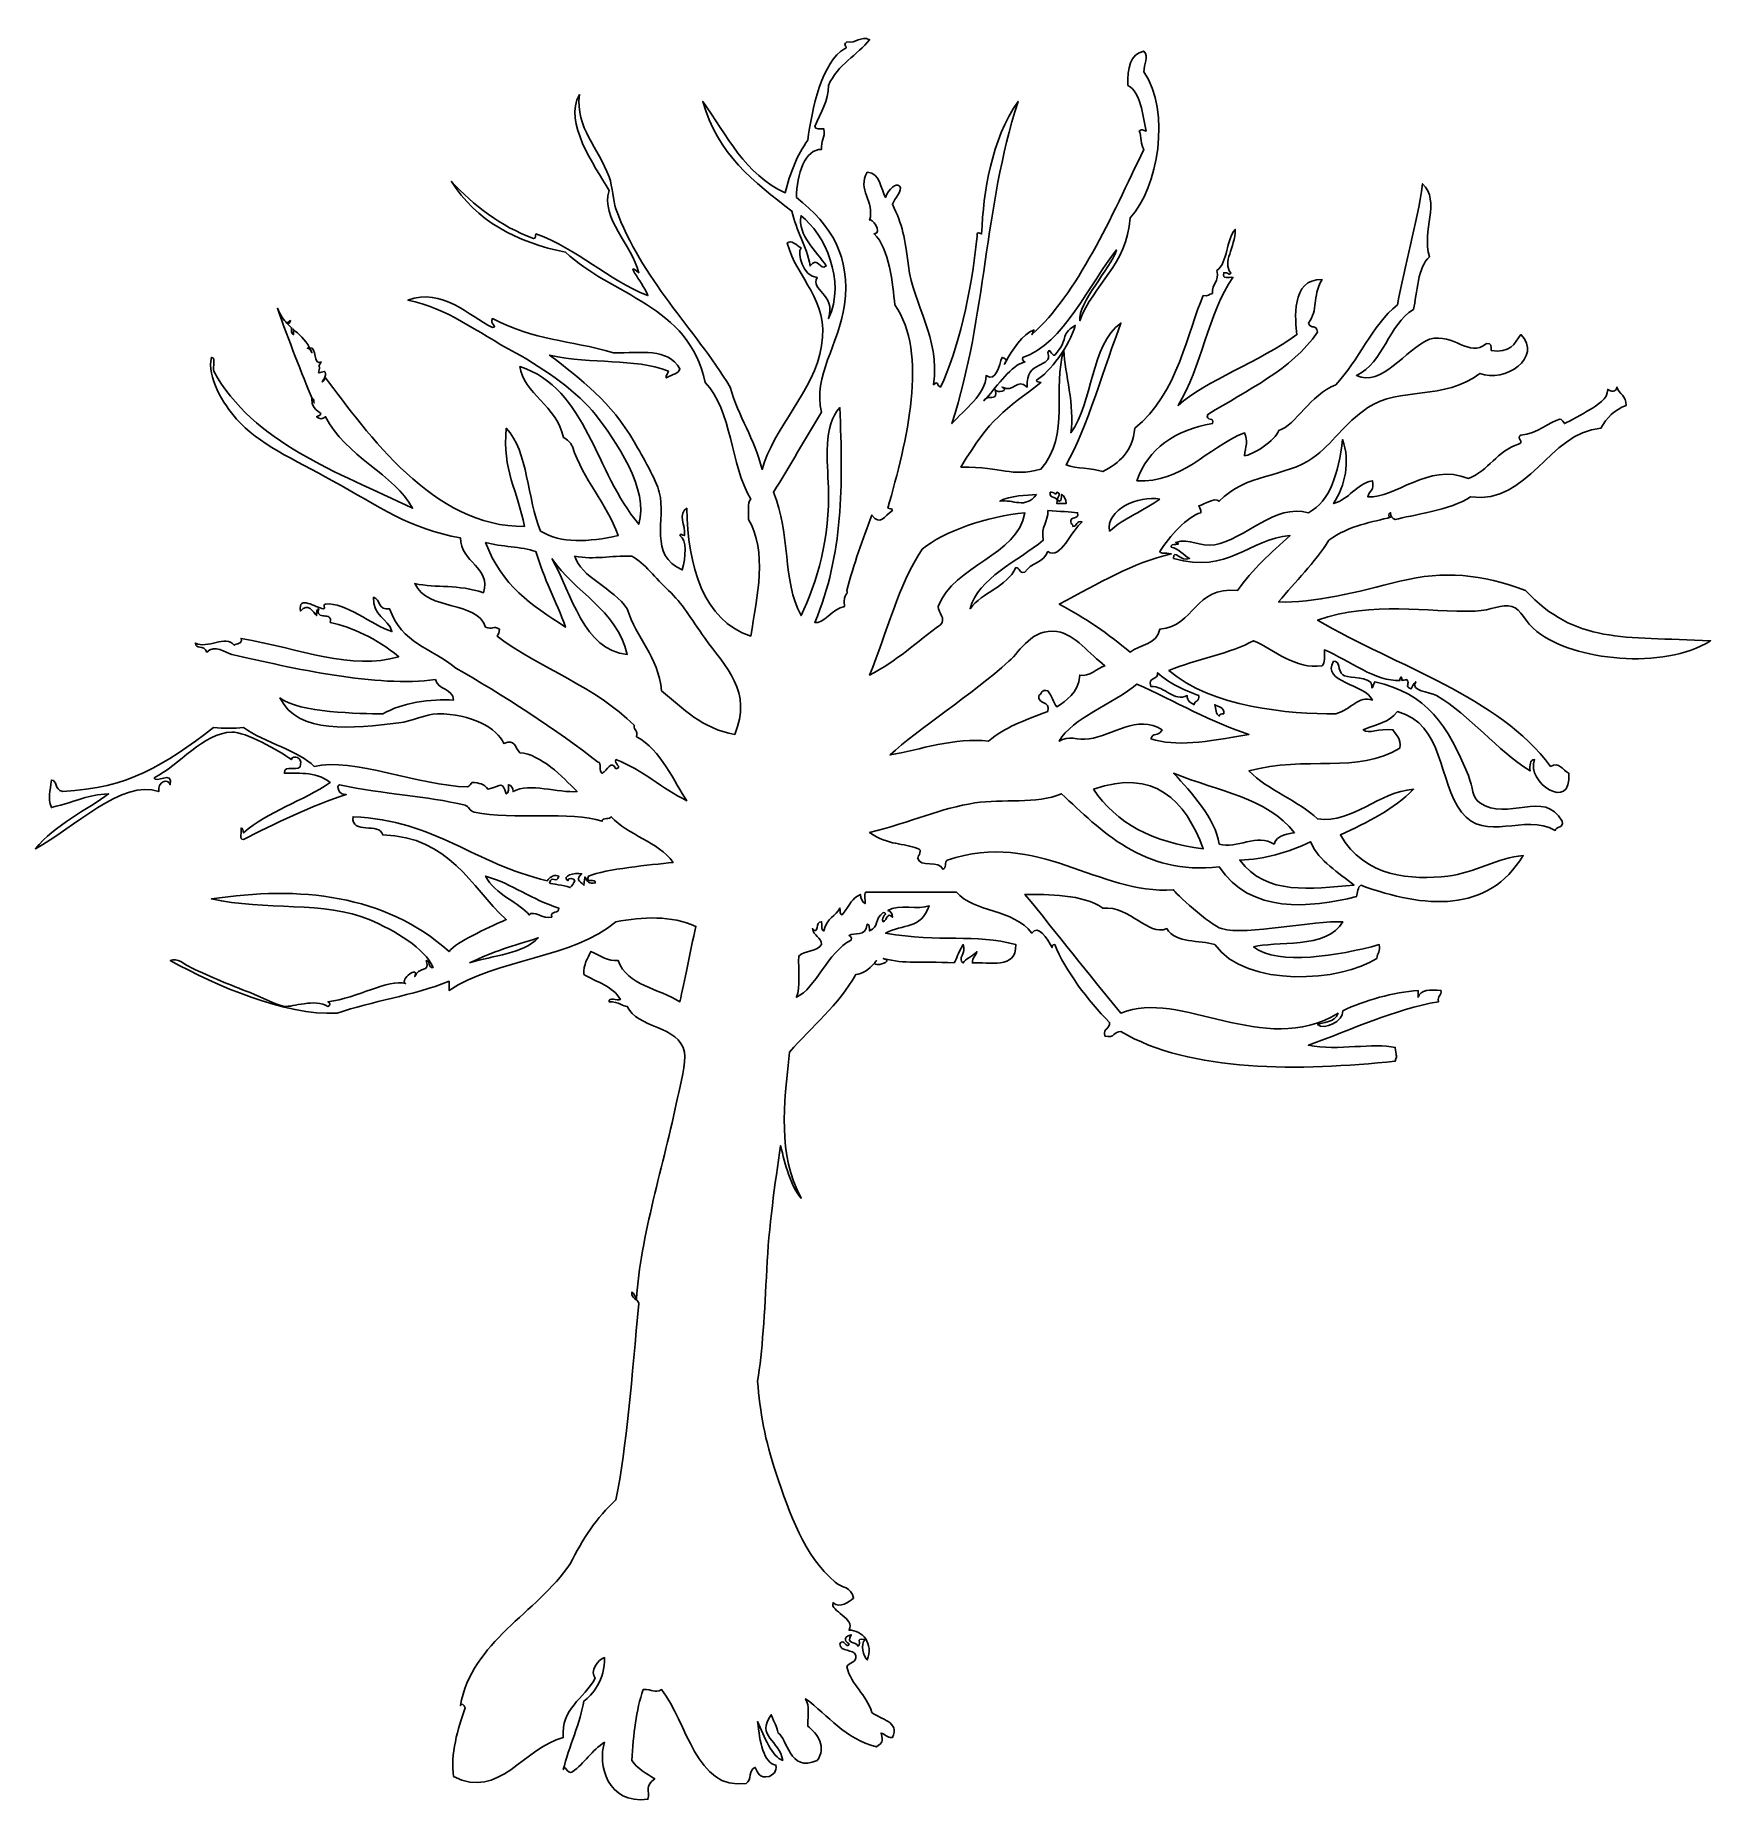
# Model space of a CAD drawing. Header units: centimetres. Extents: x -8.8 to 8.8, y -9.3 to 9.3.
import ezdxf

# ---------------------------------------------------------------- set-up
doc = ezdxf.new("R2010")
doc.units = ezdxf.units.CM
doc.header["$MEASUREMENT"] = 0
doc.layers.add('Camada 1', color=7, linetype='Continuous')

msp = doc.modelspace()

# ---------------------------------------------------------------- linework, layer by layer
at = {"layer": 'Camada 1'}
for points, knots in [([(6.34788, 3.24813), (6.51811, 3.25361), (6.62813, 3.32663), (6.73333, 3.29631), (6.73333, 3.29631), (6.83784, 3.26625), (6.87091, 3.13121), (6.99834, 3.03133), (6.99834, 3.03133), (7.38931, 2.72473), (8.32946, 2.6221), (8.8292, 2.93497), (8.8292, 2.93497), (7.89242, 2.98133), (7.40915, 2.90034), (6.87784, 3.46496), (6.87784, 3.46496), (6.40884, 3.63453), (6.02673, 3.68007), (5.55283, 3.56135), (5.55283, 3.56135), (5.11254, 3.45097), (4.63586, 3.32701), (4.27606, 3.34458), (4.27606, 3.34458), (4.45177, 3.56231), (4.65584, 3.75175), (4.80602, 3.99501), (4.80602, 3.99501), (5.013, 4.15008), (5.2782, 4.18969), (5.45647, 4.23589), (5.45647, 4.23589), (5.43221, 4.23618), (5.42623, 4.27812), (5.45647, 4.28407), (5.45647, 4.28407), (5.45523, 4.24264), (5.47504, 4.22232), (5.5047, 4.21181), (5.5047, 4.21181), (5.66927, 4.26137), (6.09096, 4.30611), (6.29967, 4.45271), (6.29967, 4.45271), (6.91319, 4.36444), (7.11475, 5.12647), (7.67286, 5.17545), (7.67286, 5.17545), (7.73329, 5.28356), (7.81687, 5.36862), (7.93787, 5.41633), (7.93787, 5.41633), (7.94208, 5.51695), (7.8632, 5.53441), (7.84143, 5.60911), (7.84143, 5.60911), (7.83471, 5.55323), (7.77711, 5.55368), (7.74507, 5.58498), (7.74507, 5.58498), (7.74647, 5.48224), (7.63223, 5.41581), (7.55237, 5.36815), (7.55237, 5.36815), (7.48022, 5.32518), (7.33904, 5.2439), (7.28731, 5.22361), (7.28731, 5.22361), (7.29287, 5.22581), (7.25363, 5.27594), (7.23921, 5.27182), (7.23921, 5.27182), (7.13975, 5.24348), (6.99675, 5.11704), (6.82966, 5.10317), (6.82966, 5.10317), (6.77053, 5.07108), (6.87305, 5.03049), (6.80553, 5.00686), (6.80553, 5.00686), (6.57971, 4.93558), (6.48933, 4.72873), (6.27557, 4.64544), (6.27557, 4.64544), (5.84361, 4.81755), (5.50804, 4.42846), (5.21554, 4.45272), (5.21554, 4.45272), (5.22485, 4.51572), (5.2929, 4.52003), (5.26377, 4.62137), (5.26377, 4.62137), (5.08634, 4.582), (5.0231, 4.42841), (4.85425, 4.38047), (4.85425, 4.38047), (4.9772, 4.57015), (5.03184, 4.82105), (4.95061, 5.055), (4.95061, 5.055), (4.90127, 4.69067), (4.82475, 4.41182), (4.58922, 4.28408), (4.58922, 4.28408), (4.2392, 4.38592), (3.91826, 4.00113), (3.60156, 3.94687), (3.60156, 3.94687), (3.44027, 3.91914), (3.33893, 4.02254), (3.19198, 3.97092), (3.19198, 3.97092), (3.2817, 3.9375), (3.12107, 3.96727), (3.14383, 3.92274), (3.14383, 3.92274), (3.22527, 3.89988), (3.27041, 3.84053), (3.33658, 3.80228), (3.33658, 3.80228), (3.2476, 3.75844), (3.17066, 3.91208), (3.16796, 3.80228), (3.16796, 3.80228), (3.74332, 3.63305), (3.9647, 4.00966), (4.39655, 4.04318), (4.39655, 4.04318), (4.19742, 3.8649), (3.99819, 3.68665), (3.84246, 3.46499), (3.84246, 3.46499), (3.38529, 3.51264), (3.39801, 3.09045), (3.02339, 3.05547), (3.02339, 3.05547), (2.99418, 2.89992), (2.81598, 2.89347), (2.7102, 2.81457), (2.7102, 2.81457), (2.48141, 3.00327), (2.23853, 3.17805), (1.96341, 3.32045), (1.96341, 3.32045), (2.39481, 3.54662), (2.72967, 3.75479), (3.14382, 3.85046), (3.14382, 3.85046), (3.06815, 3.86697), (3.04539, 3.84766), (3.02336, 3.87451), (3.02336, 3.87451), (3.12816, 4.03681), (3.30953, 4.24397), (3.45699, 4.28406), (3.45699, 4.28406), (3.45802, 4.31724), (3.44569, 4.33695), (3.43294, 4.35634), (3.43294, 4.35634), (3.50406, 4.37177), (3.59124, 4.45093), (3.64977, 4.40452), (3.64977, 4.40452), (3.91359, 4.6935), (4.35351, 4.66016), (4.63749, 4.8622), (4.63749, 4.8622), (4.84074, 5.00693), (4.96563, 5.22333), (5.21558, 5.39221), (5.21558, 5.39221), (5.54615, 5.61544), (6.02433, 5.46254), (6.39607, 5.75358), (6.39607, 5.75358), (6.65904, 5.64899), (7.0647, 5.92154), (6.82972, 6.1631), (6.82972, 6.1631), (6.76506, 6.06724), (6.71105, 5.96056), (6.51656, 5.99445), (6.51656, 5.99445), (6.51426, 6.03236), (6.51981, 6.07801), (6.46838, 6.06676), (6.46838, 6.06676), (6.2768, 5.91396), (6.12821, 6.18164), (5.86611, 6.11491), (5.86611, 6.11491), (5.60888, 6.00323), (5.36274, 5.60416), (5.09517, 5.72949), (5.09517, 5.72949), (5.38653, 5.87176), (5.42963, 6.26228), (5.69747, 6.42807), (5.69747, 6.42807), (5.73488, 6.59201), (5.74335, 6.88622), (5.86612, 6.98216), (5.86612, 6.98216), (5.77891, 7.261), (5.98666, 7.56337), (5.79384, 7.75308), (5.79384, 7.75308), (5.7297, 7.30326), (5.60641, 6.9126), (5.52883, 6.47631), (5.52883, 6.47631), (5.25448, 6.25274), (5.11981, 5.88957), (4.87838, 5.63311), (4.87838, 5.63311), (4.60432, 5.52849), (4.46203, 5.20819), (4.27611, 5.1513), (4.27611, 5.1513), (4.25235, 5.0511), (3.98666, 4.88042), (3.91477, 4.88627), (3.91477, 4.88627), (3.92898, 4.97321), (3.95546, 5.04788), (3.91477, 5.12715), (3.91477, 5.12715), (3.50742, 4.95869), (3.25712, 4.59521), (2.78251, 4.62129), (2.78251, 4.62129), (2.90443, 4.96509), (3.18002, 5.15525), (3.57756, 5.22353), (3.57756, 5.22353), (3.60722, 5.30156), (3.49953, 5.24192), (3.52933, 5.31992), (3.52933, 5.31992), (3.94695, 5.57686), (4.40783, 5.79046), (4.68572, 6.1872), (4.68572, 6.1872), (4.66982, 6.28951), (4.61669, 6.20485), (4.58928, 6.28353), (4.58928, 6.28353), (4.69914, 6.42431), (4.62323, 6.55303), (4.73387, 6.74129), (4.73387, 6.74129), (4.40052, 6.75746), (4.45108, 6.3042), (4.46881, 6.16307), (4.46881, 6.16307), (4.07606, 5.87534), (3.50276, 5.67415), (3.21614, 5.41628), (3.21614, 5.41628), (3.46207, 5.81276), (3.53084, 6.3864), (3.79431, 6.76534), (3.79431, 6.76534), (3.75169, 6.77084), (3.67361, 6.74108), (3.69795, 6.81355), (3.69795, 6.81355), (3.73938, 6.82308), (3.7597, 6.77778), (3.77023, 6.81355), (3.77023, 6.81355), (3.6786, 6.93108), (3.81868, 7.07067), (3.81833, 7.27125), (3.81833, 7.27125), (3.71906, 7.16174), (3.74504, 6.92697), (3.62563, 6.83762), (3.62563, 6.83762), (3.65106, 6.71583), (3.57073, 6.69982), (3.57753, 6.59669), (3.57753, 6.59669), (3.54491, 6.58912), (3.53144, 6.56245), (3.48112, 6.57264), (3.48112, 6.57264), (3.31671, 6.20304), (3.21709, 5.53923), (2.75838, 5.1754), (2.75838, 5.1754), (2.74145, 4.92725), (2.59466, 4.80914), (2.42109, 4.71767), (2.42109, 4.71767), (2.31102, 4.76011), (2.14217, 4.74381), (2.03572, 4.78993), (2.03572, 4.78993), (2.25059, 5.1576), (2.45286, 5.86311), (2.61389, 6.28353), (2.61389, 6.28353), (2.28776, 6.0476), (2.32409, 5.44911), (2.0839, 5.12714), (2.0839, 5.12714), (2.13131, 5.40966), (2.02074, 5.75722), (2.01162, 5.99442), (2.01162, 5.99442), (1.88838, 5.60397), (2.0833, 5.10722), (1.77069, 4.74178), (1.77069, 4.74178), (1.43395, 4.6591), (1.38765, 4.76707), (0.92757, 4.76583), (0.92757, 4.76583), (1.23644, 5.28822), (1.38866, 5.36006), (1.77069, 5.65718), (1.77069, 5.65718), (1.75198, 5.66263), (1.72314, 5.65787), (1.72254, 5.68126), (1.72254, 5.68126), (1.85973, 5.76146), (2.07584, 6.0494), (2.13212, 6.25948), (2.13212, 6.25948), (1.95347, 6.14833), (2.07804, 6.12224), (1.91529, 5.94629), (1.91529, 5.94629), (1.88055, 5.93343), (1.8565, 6.04019), (1.84309, 5.97039), (1.84309, 5.97039), (1.90005, 5.80137), (1.60145, 5.90329), (1.62621, 5.60905), (1.62621, 5.60905), (1.51635, 5.7134), (1.48016, 5.53767), (1.3612, 5.60905), (1.3612, 5.60905), (1.44576, 5.56838), (1.30506, 5.53798), (1.289, 5.58492), (1.289, 5.58492), (1.31165, 5.45644), (1.24352, 5.5211), (1.19237, 5.48975), (1.19237, 5.48975), (1.18441, 5.48102), (1.17642, 5.47258), (1.16856, 5.46446), (1.16856, 5.46446), (1.17562, 5.47658), (1.1838, 5.48446), (1.19237, 5.48975), (1.19237, 5.48975), (1.3195, 5.6285), (1.45357, 5.84159), (1.60216, 5.87398), (1.60216, 5.87398), (1.58337, 5.8793), (1.57414, 5.89419), (1.57806, 5.92219), (1.57806, 5.92219), (2.00489, 6.05734), (2.2895, 6.70787), (2.56578, 7.05445), (2.56578, 7.05445), (2.50506, 6.85379), (2.15385, 6.49925), (2.18033, 6.30764), (2.18033, 6.30764), (2.32418, 6.70176), (2.67627, 6.88774), (2.71029, 7.39172), (2.71029, 7.39172), (3.00379, 7.70988), (3.1436, 8.50927), (2.85483, 8.93347), (2.85483, 8.93347), (2.85509, 9.00851), (2.91179, 9.09047), (2.85483, 9.15027), (2.85483, 9.15027), (2.70746, 9.12103), (2.68457, 8.96723), (2.68626, 8.78893), (2.68626, 8.78893), (2.8307, 8.70855), (2.83543, 8.48847), (2.87893, 8.30718), (2.87893, 8.30718), (2.84456, 8.31649), (2.83832, 8.33605), (2.80665, 8.30718), (2.80665, 8.30718), (2.83181, 8.25196), (2.82197, 8.16179), (2.85483, 8.11438), (2.85483, 8.11438), (2.51214, 7.40016), (2.15379, 6.58914), (1.67439, 6.16305), (1.67439, 6.16305), (1.68423, 6.17178), (1.68508, 6.20716), (1.69852, 6.21126), (1.69852, 6.21126), (1.58187, 6.17512), (1.4587, 5.98856), (1.40248, 5.88355), (1.40248, 5.88355), (1.40118, 5.87373), (1.39515, 5.86259), (1.38539, 5.84989), (1.38539, 5.84989), (1.38997, 5.85968), (1.39592, 5.87114), (1.40248, 5.88355), (1.40248, 5.88355), (1.40491, 5.9007), (1.39311, 5.91361), (1.36123, 5.92218), (1.36123, 5.92218), (1.32768, 5.84236), (1.30109, 5.65744), (1.19261, 5.72946), (1.19261, 5.72946), (1.18787, 5.53417), (0.96308, 5.3701), (0.83127, 5.22352), (0.83127, 5.22352), (1.20806, 6.40536), (1.15898, 7.46314), (1.52988, 8.62029), (1.52988, 8.62029), (1.24556, 8.2087), (1.16465, 7.67173), (1.14443, 7.22303), (1.14443, 7.22303), (1.11419, 7.22832), (1.09522, 7.26055), (1.09628, 7.19893), (1.09628, 7.19893), (1.03741, 6.59298), (0.89623, 5.99172), (0.71083, 5.609), (0.71083, 5.609), (0.66535, 5.62702), (0.69411, 5.68089), (0.63855, 5.63305), (0.63855, 5.63305), (0.70599, 6.14102), (0.42524, 6.46987), (0.37354, 6.88577), (0.37354, 6.88577), (0.33652, 7.18353), (0.31226, 7.31569), (0.20497, 7.53622), (0.20497, 7.53622), (0.22029, 7.59448), (0.32448, 7.6878), (0.27717, 7.72894), (0.27717, 7.72894), (0.24516, 7.76201), (0.1666, 7.70021), (0.13258, 7.60848), (0.13258, 7.60848), (0.07686, 7.70529), (0.07982, 7.86087), (-0.06012, 7.87346), (-0.06012, 7.87346), (-0.17249, 7.68989), (0.02293, 7.5681), (-0.03599, 7.3676), (-0.03599, 7.3676), (-0.02186, 7.40226), (0.11117, 7.23912), (0.01216, 7.22301), (0.01216, 7.22301), (0.17276, 7.07027), (0.21033, 6.69384), (0.22899, 6.47625), (0.22899, 6.47625), (0.59004, 5.96584), (0.35575, 5.0379), (0.15671, 4.33215), (0.15671, 4.33215), (0.17542, 4.32675), (0.20426, 4.33154), (0.20494, 4.30807), (0.20494, 4.30807), (0.11808, 4.24835), (0.0749, 4.13919), (-0.01189, 4.25994), (-0.01189, 4.25994), (-0.11087, 4.00589), (-0.19977, 3.74175), (-0.27669, 3.46569), (-0.27669, 3.46569), (-0.25118, 3.40447), (-0.31791, 3.45976), (-0.30098, 3.29625), (-0.30098, 3.29625), (-0.42668, 3.27691), (-0.52474, 3.10308), (-0.61417, 3.1276), (-0.61417, 3.1276), (-0.31109, 3.85174), (-0.31588, 4.56863), (-0.34922, 5.39212), (-0.34922, 5.39212), (-0.52972, 5.20667), (-0.4785, 4.82591), (-0.46961, 4.54895), (-0.46961, 4.54895), (-0.45329, 4.03756), (-0.58947, 3.5379), (-0.75869, 3.19989), (-0.75869, 3.19989), (-0.9575, 3.57258), (-0.86444, 4.05613), (-1.0478, 4.50077), (-1.0478, 4.50077), (-0.87534, 4.778), (-0.71249, 5.06484), (-0.54186, 5.34397), (-0.54186, 5.34397), (-0.63634, 5.7242), (-0.35774, 6.05663), (-0.30096, 6.47623), (-0.30096, 6.47623), (-0.23241, 6.98367), (-0.43595, 7.31112), (-0.8069, 7.60844), (-0.8069, 7.60844), (-0.80222, 7.85125), (-0.71792, 8.12081), (-0.54187, 8.11432), (-0.54187, 8.11432), (-0.55478, 8.20756), (-0.49893, 8.23195), (-0.51777, 8.33115), (-0.51777, 8.33115), (-0.55381, 8.33528), (-0.60675, 8.32255), (-0.61416, 8.35528), (-0.61416, 8.35528), (-0.54383, 8.50839), (-0.4729, 8.62396), (-0.46959, 8.78891), (-0.46959, 8.78891), (-0.37251, 9.00904), (-0.16389, 9.11067), (-0.03596, 9.27072), (-0.03596, 9.27072), (-0.1302, 9.31631), (-0.17807, 9.22675), (-0.27689, 9.24659), (-0.27689, 9.24659), (-0.3302, 9.21193), (-0.24654, 9.1878), (-0.30094, 9.17436), (-0.30094, 9.17436), (-0.5316, 9.05088), (-0.64818, 8.53338), (-0.68639, 8.21072), (-0.68639, 8.21072), (-0.80013, 8.05943), (-0.87115, 7.86547), (-0.92732, 7.65666), (-0.92732, 7.65666), (-1.34629, 7.84793), (-1.54126, 8.2633), (-1.79454, 8.62027), (-1.79454, 8.62027), (-1.64402, 8.07213), (-1.25209, 7.76545), (-0.85503, 7.46391), (-0.85503, 7.46391), (-0.81159, 7.25042), (-0.69821, 7.1068), (-0.66233, 6.88574), (-0.66233, 6.88574), (-0.57653, 6.99475), (-0.56279, 6.8302), (-0.49366, 6.88574), (-0.49366, 6.88574), (-0.58896, 7.03954), (-0.79978, 7.20575), (-0.75864, 7.41573), (-0.75864, 7.41573), (-0.5121, 7.22608), (-0.27985, 6.72802), (-0.46956, 6.33168), (-0.46956, 6.33168), (-0.3872, 6.59629), (-0.66789, 6.62894), (-0.59002, 6.76528), (-0.59002, 6.76528), (-0.7416, 6.77589), (-0.80081, 7.02079), (-0.75864, 7.07844), (-0.75864, 7.07844), (-0.80886, 7.09876), (-0.86027, 7.16996), (-0.90323, 7.12665), (-0.90323, 7.12665), (-0.80316, 6.73909), (-0.46156, 6.54803), (-0.54184, 6.04257), (-0.54184, 6.04257), (-0.61682, 5.57037), (-1.05521, 5.1686), (-1.16824, 4.74172), (-1.16824, 4.74172), (-1.24923, 5.06218), (-1.41724, 5.29568), (-1.50548, 5.60897), (-1.50548, 5.60897), (-1.88648, 6.23624), (-2.44136, 6.74419), (-2.71002, 7.48801), (-2.71002, 7.48801), (-2.7436, 7.58096), (-2.74108, 7.71071), (-2.78228, 7.8253), (-2.78228, 7.8253), (-2.89124, 8.12793), (-3.13748, 8.33976), (-3.09541, 8.69252), (-3.09541, 8.69252), (-3.26411, 8.39685), (-2.93806, 7.95044), (-2.78228, 7.68078), (-2.78228, 7.68078), (-2.87092, 7.38736), (-2.53979, 7.10708), (-2.46912, 6.81348), (-2.46912, 6.81348), (-2.64195, 6.96178), (-2.39599, 6.66505), (-2.37273, 6.57258), (-2.37273, 6.57258), (-2.80845, 6.74718), (-3.10444, 7.06145), (-3.5532, 7.22301), (-3.5532, 7.22301), (-3.55857, 7.20433), (-3.55381, 7.17549), (-3.57728, 7.17486), (-3.57728, 7.17486), (-3.93563, 7.30636), (-4.20625, 7.52559), (-4.4445, 7.7771), (-4.4445, 7.7771), (-4.19029, 7.36594), (-3.75132, 7.13043), (-3.24001, 7.03029), (-3.24001, 7.03029), (-2.7668, 6.57875), (-1.93392, 6.47279), (-1.77046, 5.6571), (-1.77046, 5.6571), (-1.48471, 5.37273), (-1.50381, 4.7835), (-1.28865, 4.42845), (-1.28865, 4.42845), (-1.32895, 4.38852), (-1.30786, 4.28706), (-1.31278, 4.21168), (-1.31278, 4.21168), (-1.11143, 3.88249), (-1.2202, 3.40192), (-1.28865, 2.98303), (-1.28865, 2.98303), (-1.78818, 3.1489), (-1.95598, 3.73066), (-1.96326, 4.33206), (-1.96326, 4.33206), (-2.05967, 4.27348), (-1.97556, 4.15495), (-1.98728, 4.043), (-1.98728, 4.043), (-2.01432, 4.04054), (-2.02477, 4.07808), (-2.03546, 4.043), (-2.03546, 4.043), (-1.95714, 4.00006), (-1.97397, 3.81644), (-2.01141, 3.68163), (-2.01141, 3.68163), (-2.3686, 3.83932), (-2.18056, 4.20566), (-2.25229, 4.50073), (-2.25229, 4.50073), (-2.2842, 4.63194), (-2.42758, 4.8749), (-2.51727, 5.03074), (-2.51727, 5.03074), (-2.75987, 5.45214), (-3.07332, 5.68775), (-3.40865, 5.94617), (-3.40865, 5.94617), (-2.9479, 5.84288), (-2.53137, 5.91876), (-2.15593, 5.77758), (-2.15593, 5.77758), (-2.15725, 5.74676), (-2.18681, 5.74416), (-2.18006, 5.70524), (-2.18006, 5.70524), (-2.10217, 5.74739), (-2.05399, 5.74752), (-2.03547, 5.80163), (-2.03547, 5.80163), (-2.16681, 6.02788), (-2.43856, 5.96398), (-2.73413, 5.97028), (-2.73413, 5.97028), (-3.21699, 6.10953), (-3.55638, 6.09569), (-4.01093, 6.33165), (-4.01093, 6.33165), (-4.044, 6.27672), (-3.94878, 6.24106), (-4.01093, 6.23526), (-4.01093, 6.23526), (-4.26239, 6.36141), (-4.54142, 6.6615), (-4.90228, 6.52437), (-4.90228, 6.52437), (-4.4876, 6.44132), (-4.18968, 6.19687), (-3.77, 5.97028), (-3.77, 5.97028), (-3.45218, 5.7987), (-3.09828, 5.54052), (-2.92685, 5.31983), (-2.92685, 5.31983), (-2.71412, 5.04596), (-2.35236, 4.52719), (-2.46912, 4.16344), (-2.46912, 4.16344), (-2.92849, 4.70406), (-3.01215, 5.5924), (-3.72182, 5.82574), (-3.72182, 5.82574), (-3.6925, 5.54584), (-3.32471, 5.40675), (-3.26414, 5.07887), (-3.26414, 5.07887), (-3.22162, 5.05709), (-3.18953, 5.025), (-3.16773, 4.98254), (-3.16773, 4.98254), (-3.05391, 4.62257), (-2.8084, 4.3944), (-2.68595, 4.04298), (-2.68595, 4.04298), (-3.0007, 3.97453), (-3.28851, 3.95776), (-3.50502, 4.09111), (-3.50502, 4.09111), (-3.64797, 4.42999), (-3.63083, 4.92902), (-3.86639, 5.17527), (-3.86639, 5.17527), (-3.90798, 4.7317), (-3.74516, 4.51696), (-3.67367, 4.13937), (-3.67367, 4.13937), (-4.63464, 4.12826), (-5.33258, 5.1256), (-5.76951, 5.70523), (-5.76951, 5.70523), (-5.85518, 5.60358), (-5.76403, 5.70811), (-5.76951, 5.75344), (-5.76951, 5.75344), (-5.77578, 5.8053), (-5.85661, 5.72621), (-5.84179, 5.77757), (-5.84179, 5.77757), (-5.81663, 5.86475), (-5.86888, 5.79268), (-5.81771, 5.87388), (-5.81771, 5.87388), (-5.91, 5.83181), (-5.85234, 6.03165), (-5.93918, 6.02414), (-5.93918, 6.02414), (-5.93032, 6.00758), (-5.92185, 5.9898), (-5.91407, 5.97027), (-5.91407, 5.97027), (-5.92471, 5.99173), (-5.93518, 6.01337), (-5.96222, 6.01845), (-5.96222, 6.01845), (-5.95354, 6.02181), (-5.94592, 6.0235), (-5.93917, 6.02414), (-5.93917, 6.02414), (-5.98783, 6.11513), (-6.05088, 6.16553), (-6.11274, 6.22001), (-6.11274, 6.22001), (-6.10692, 6.2049), (-6.10925, 6.18154), (-6.10679, 6.16297), (-6.10679, 6.16297), (-6.13499, 6.16689), (-6.12711, 6.20692), (-6.13092, 6.23525), (-6.13092, 6.23525), (-6.13021, 6.23514), (-6.12978, 6.2348), (-6.12912, 6.23464), (-6.12912, 6.23464), (-6.14283, 6.24705), (-6.15637, 6.25991), (-6.16963, 6.27359), (-6.16963, 6.27359), (-6.16582, 6.27594), (-6.16122, 6.27893), (-6.15497, 6.28343), (-6.15497, 6.28343), (-6.11872, 6.33383), (-6.15894, 6.29883), (-6.17492, 6.27936), (-6.17492, 6.27936), (-6.2136, 6.3204), (-6.24951, 6.36972), (-6.27819, 6.44002), (-6.27819, 6.44002), (-6.15828, 6.10199), (-6.01945, 5.74086), (-5.91066, 5.48792), (-5.91066, 5.48792), (-5.89005, 5.48509), (-5.89732, 5.45702), (-5.89, 5.44029), (-5.89, 5.44029), (-5.89669, 5.45561), (-5.90363, 5.47159), (-5.91066, 5.48792), (-5.91066, 5.48792), (-5.91182, 5.48805), (-5.9127, 5.48848), (-5.91407, 5.48848), (-5.91407, 5.48848), (-5.92791, 5.32909), (-5.73915, 5.34764), (-5.86586, 5.29576), (-5.86586, 5.29576), (-5.83019, 5.26785), (-5.80514, 5.26785), (-5.76947, 5.29576), (-5.76947, 5.29576), (-5.57093, 4.88399), (-5.03406, 4.68216), (-4.85404, 4.33212), (-4.85404, 4.33212), (-5.65134, 4.71529), (-6.52933, 5.01771), (-6.94994, 5.77762), (-6.94994, 5.77762), (-6.96375, 5.81993), (-6.92081, 5.91912), (-6.97402, 5.92214), (-6.97402, 5.92214), (-7.02707, 5.71952), (-6.8453, 5.42623), (-6.70904, 5.27169), (-6.70904, 5.27169), (-6.47898, 5.01081), (-6.10941, 4.84907), (-5.69722, 4.62126), (-5.69722, 4.62126), (-5.207, 4.3503), (-4.87958, 4.11077), (-4.34816, 4.01899), (-4.34816, 4.01899), (-4.34985, 3.76017), (-4.01857, 3.70638), (-4.10726, 3.44082), (-4.10726, 3.44082), (-4.37258, 3.53239), (-4.60148, 3.48837), (-4.83, 3.53718), (-4.83, 3.53718), (-4.68826, 3.23981), (-4.18058, 3.36271), (-4.08313, 3.07945), (-4.08313, 3.07945), (-4.01124, 3.04492), (-4.00124, 3.09911), (-3.93861, 3.05537), (-3.93861, 3.05537), (-3.93758, 3.02224), (-3.94996, 3.00248), (-3.96271, 2.98309), (-3.96271, 2.98309), (-3.50747, 2.64334), (-2.91218, 2.44368), (-2.51726, 2.04361), (-2.51726, 2.04361), (-2.52716, 1.98556), (-2.47323, 1.99122), (-2.49321, 1.92315), (-2.49321, 1.92315), (-2.23934, 1.79141), (-2.08779, 1.42928), (-1.9632, 1.24862), (-1.9632, 1.24862), (-2.22741, 1.37787), (-2.42622, 1.57258), (-2.71004, 1.68222), (-2.71004, 1.68222), (-2.73309, 1.63737), (-2.63789, 1.60171), (-2.71004, 1.58586), (-2.71004, 1.58586), (-2.75769, 1.68407), (-2.79934, 1.56797), (-2.85456, 1.53773), (-2.85456, 1.53773), (-2.89615, 1.55228), (-2.85268, 1.65195), (-2.90277, 1.65812), (-2.90277, 1.65812), (-3.3015, 1.97485), (-3.93933, 2.38713), (-4.39637, 2.64586), (-4.39637, 2.64586), (-4.65616, 2.86009), (-4.96972, 2.90259), (-5.09498, 3.27221), (-5.09498, 3.27221), (-5.21486, 3.24871), (-5.19034, 3.36952), (-5.26363, 3.39267), (-5.26363, 3.39267), (-5.2785, 3.19312), (-5.11054, 3.17635), (-5.07091, 3.03128), (-5.07091, 3.03128), (-5.28374, 3.09838), (-5.56587, 3.34748), (-5.76952, 3.32039), (-5.76952, 3.32039), (-5.80937, 3.3151), (-5.76134, 3.26829), (-5.79365, 3.27221), (-5.79365, 3.27221), (-5.87265, 3.28163), (-6.06511, 3.42228), (-6.03455, 3.24808), (-6.03455, 3.24808), (-5.95615, 3.3459), (-5.90038, 3.23631), (-5.8659, 3.19993), (-5.8659, 3.19993), (-5.86212, 3.22827), (-5.87003, 3.2683), (-5.8418, 3.27221), (-5.8418, 3.27221), (-5.88352, 3.14217), (-5.68834, 3.24901), (-5.72134, 3.12764), (-5.72134, 3.12764), (-5.48636, 3.07414), (-5.24369, 2.96524), (-4.99866, 2.7663), (-4.99866, 2.7663), (-5.49891, 2.61525), (-6.03442, 2.85253), (-6.6609, 2.95905), (-6.6609, 2.95905), (-6.64431, 2.89425), (-6.71067, 2.91248), (-6.73316, 2.88677), (-6.73316, 2.88677), (-6.82635, 3.00319), (-7.01499, 2.83989), (-7.14271, 2.91087), (-7.14271, 2.91087), (-7.14372, 2.83507), (-7.05235, 2.90119), (-7.02225, 2.81451), (-7.02225, 2.81451), (-6.93859, 2.9041), (-6.82974, 2.807), (-6.75727, 2.79043), (-6.75727, 2.79043), (-6.12013, 2.64438), (-5.22361, 2.43988), (-4.61319, 2.52542), (-4.61319, 2.52542), (-4.58808, 2.41403), (-4.43052, 2.43506), (-4.42047, 2.30857), (-4.42047, 2.30857), (-4.66021, 2.32516), (-4.9639, 2.28121), (-5.16728, 2.16405), (-5.16728, 2.16405), (-5.40871, 2.1681), (-6.05131, 2.17199), (-6.25136, 2.33267), (-6.25136, 2.33267), (-6.06345, 1.9436), (-5.47849, 2.01255), (-4.99872, 2.06769), (-4.99872, 2.06769), (-4.86151, 2.08349), (-4.71879, 2.16273), (-4.58914, 2.16408), (-4.58914, 2.16408), (-4.24142, 2.16773), (-3.95721, 2.01414), (-3.89051, 1.85089), (-3.89051, 1.85089), (-3.76613, 1.90357), (-3.78439, 1.81544), (-3.72186, 1.75456), (-3.72186, 1.75456), (-3.50046, 1.73482), (-3.27818, 1.50778), (-3.11959, 1.34498), (-3.11959, 1.34498), (-3.31432, 1.32749), (-3.6209, 1.44309), (-3.79417, 1.34498), (-3.79417, 1.34498), (-3.79285, 1.38649), (-3.81272, 1.40676), (-3.84235, 1.41726), (-3.84235, 1.41726), (-3.84642, 1.38122), (-3.83375, 1.32841), (-3.86643, 1.32093), (-3.86643, 1.32093), (-3.91183, 1.45423), (-3.9045, 1.41081), (-4.05915, 1.36908), (-4.05915, 1.36908), (-4.10307, 1.42639), (-4.14818, 1.43626), (-4.2278, 1.44131), (-4.2278, 1.44131), (-4.2305, 1.44152), (-4.25603, 1.39257), (-4.27598, 1.39318), (-4.27598, 1.39318), (-4.78218, 1.40792), (-5.48367, 1.70751), (-5.89007, 1.61003), (-5.89007, 1.61003), (-6.03964, 1.7683), (-6.41244, 1.86115), (-6.63686, 2.01955), (-6.63686, 2.01955), (-6.732, 2.0086), (-6.84488, 2.01029), (-6.95002, 2.01955), (-6.95002, 2.01955), (-7.48162, 1.61905), (-7.84032, 1.38373), (-8.54001, 1.34497), (-8.54001, 1.34497), (-8.63727, 1.36775), (-8.59102, 1.46223), (-8.66045, 1.46543), (-8.66045, 1.46543), (-8.67177, 1.34166), (-8.7027, 1.28483), (-8.66045, 1.17635), (-8.66045, 1.17635), (-8.3707, 1.248), (-8.28776, 1.30991), (-8.05818, 1.32092), (-8.05818, 1.32092), (-8.2659, 1.16525), (-8.63224, 0.98666), (-8.8292, 0.74274), (-8.8292, 0.74274), (-8.42616, 0.95689), (-7.91028, 1.48381), (-7.5283, 1.34498), (-7.5283, 1.34498), (-7.54518, 1.4474), (-7.43085, 1.4909), (-7.40786, 1.41726), (-7.40786, 1.41726), (-7.37219, 1.57294), (-7.5678, 1.42562), (-7.57651, 1.48954), (-7.57651, 1.48954), (-7.31346, 1.62186), (-7.05846, 1.96378), (-6.75741, 1.97132), (-6.75741, 1.97132), (-6.61739, 1.97489), (-6.26237, 1.77865), (-6.13109, 1.68224), (-6.13109, 1.68224), (-6.1159, 1.74087), (-6.00933, 1.69499), (-6.0347, 1.63406), (-6.0347, 1.63406), (-6.02147, 1.53251), (-6.22306, 1.64573), (-6.20335, 1.53775), (-6.20335, 1.53775), (-6.09749, 1.53439), (-5.8714, 1.56421), (-5.72152, 1.44128), (-5.72152, 1.44128), (-6.00632, 1.2443), (-6.37835, 1.13457), (-6.63698, 0.91135), (-6.63698, 0.91135), (-6.6424, 0.93003), (-6.63762, 0.95887), (-6.66108, 0.95956), (-6.66108, 0.95956), (-6.64788, 0.92456), (-6.68921, 0.83499), (-6.63698, 0.8391), (-6.63698, 0.8391), (-6.34006, 0.98952), (-5.89681, 1.20833), (-5.55198, 1.31371), (-5.55198, 1.31371), (-5.62911, 1.29963), (-5.66038, 1.40856), (-5.62519, 1.41727), (-5.62519, 1.41727), (-5.14233, 1.31157), (-4.7092, 1.30138), (-4.30021, 1.20047), (-4.30021, 1.20047), (-4.26206, 1.19105), (-4.25155, 1.13858), (-4.20385, 1.12819), (-4.20385, 1.12819), (-3.79396, 1.03921), (-3.18544, 1.14343), (-2.85477, 1.03191), (-2.85477, 1.03191), (-2.85112, 1.07647), (-2.7732, 1.04665), (-2.75841, 1.08006), (-2.75841, 1.08006), (-2.58069, 0.88033), (-2.26412, 0.8195), (-2.10796, 0.59823), (-2.10796, 0.59823), (-2.35471, 0.5696), (-2.80919, 0.5305), (-2.99934, 0.45371), (-2.99934, 0.45371), (-3.03673, 0.36809), (-2.9175, 0.43916), (-2.92706, 0.38145), (-2.92706, 0.38145), (-3.06194, 0.34655), (-3.02207, 0.557), (-3.0475, 0.35737), (-3.0475, 0.35737), (-3.10195, 0.4065), (-3.13352, 0.41825), (-3.07158, 0.47781), (-3.07158, 0.47781), (-3.14479, 0.49289), (-3.28846, 0.45635), (-3.21612, 0.40553), (-3.21612, 0.40553), (-3.21575, 0.43709), (-3.14931, 0.43627), (-3.14386, 0.40553), (-3.14386, 0.40553), (-3.15553, 0.37706), (-3.16955, 0.35095), (-3.19199, 0.33327), (-3.19199, 0.33327), (-3.26827, 0.36219), (-3.38167, 0.36835), (-3.40884, 0.38148), (-3.40884, 0.38148), (-3.39254, 0.47154), (-3.32878, 0.36362), (-3.31248, 0.45374), (-3.31248, 0.45374), (-3.38921, 0.47432), (-3.40392, 0.43276), (-3.43287, 0.40553), (-3.43287, 0.40553), (-4.20924, 0.58325), (-4.60479, 1.04021), (-5.48061, 1.08011), (-5.48061, 1.08011), (-5.50463, 0.88747), (-5.19859, 1.02486), (-5.16742, 0.88736), (-5.16742, 0.88736), (-4.45762, 0.8664), (-4.24672, 0.34658), (-3.86654, -0.00397), (-3.86654, -0.00397), (-4.09223, -0.10898), (-4.38033, -0.23403), (-4.46881, -0.34126), (-4.46881, -0.34126), (-5.14487, 0.26231), (-6.04591, 0.35438), (-6.9742, 0.21283), (-6.9742, 0.21283), (-6.41394, 0.08766), (-5.76812, 0.19198), (-5.31198, -0.00397), (-5.31198, -0.00397), (-5.04078, -0.12041), (-4.72146, -0.30591), (-4.6374, -0.50983), (-4.6374, -0.50983), (-4.69296, -0.51732), (-4.66415, -0.44024), (-4.70968, -0.43763), (-4.70968, -0.43763), (-4.66375, -0.57029), (-4.79458, -0.49266), (-4.83014, -0.60628), (-4.83014, -0.60628), (-4.77786, -0.47603), (-4.99926, -0.63975), (-4.92647, -0.67854), (-4.92647, -0.67854), (-5.11387, -0.627), (-5.42918, -0.83224), (-5.74549, -0.87124), (-5.74549, -0.87124), (-5.72123, -0.87153), (-5.71522, -0.91355), (-5.74549, -0.91947), (-5.74549, -0.91947), (-5.88202, -0.83353), (-6.11995, -0.93), (-6.20327, -0.91947), (-6.20327, -0.91947), (-6.29863, -0.90727), (-6.44716, -0.81882), (-6.56461, -0.77482), (-6.56461, -0.77482), (-6.78675, -0.69169), (-6.96731, -0.61491), (-7.19098, -0.50981), (-7.19098, -0.50981), (-7.25707, -0.47891), (-7.33462, -0.40035), (-7.40778, -0.43761), (-7.40778, -0.43761), (-6.91322, -0.70489), (-6.21152, -1.01652), (-5.6492, -0.9917), (-5.6492, -0.9917), (-5.28193, -0.86359), (-4.85624, -0.81091), (-4.46873, -0.65441), (-4.46873, -0.65441), (-4.46873, -0.68658), (-4.46873, -0.7186), (-4.46873, -0.75077), (-4.46873, -0.75077), (-3.96991, -0.4225), (-3.1556, -0.40959), (-2.71012, -0.02811), (-2.71012, -0.02811), (-2.42982, 0.02639), (-2.12507, 0.03891), (-1.86695, -0.07618), (-1.86695, -0.07618), (-1.9291, -0.34291), (-1.98675, -0.6612), (-2.03557, -0.87123), (-2.03557, -0.87123), (-2.25697, -0.73121), (-2.5895, -0.70237), (-2.68605, -0.4376), (-2.68605, -0.4376), (-2.79691, -0.44453), (-2.86422, -0.38963), (-2.97513, -0.34124), (-2.97513, -0.34124), (-3.00688, -0.41387), (-3.05294, -0.47224), (-3.04739, -0.58217), (-3.04739, -0.58217), (-2.91417, -0.66575), (-2.73836, -0.70666), (-2.66197, -0.8471), (-2.66197, -0.8471), (-2.69695, -0.86025), (-2.78646, -0.81895), (-2.78241, -0.8712), (-2.78241, -0.8712), (-2.67729, -0.86734), (-2.63345, -0.92443), (-2.58969, -0.91943), (-2.58969, -0.91943), (-2.49608, -1.1479), (-2.03954, -1.12115), (-1.98742, -1.40118), (-1.98742, -1.40118), (-1.9667, -1.51278), (-2.03097, -1.74366), (-2.05968, -1.88304), (-2.05968, -1.88304), (-2.2034, -2.57905), (-2.45412, -3.35542), (-2.49333, -4.00296), (-2.49333, -4.00296), (-2.50497, -3.97454), (-2.51902, -3.94835), (-2.54148, -3.93076), (-2.54148, -3.93076), (-2.55288, -4.0063), (-2.47671, -3.99437), (-2.46925, -4.05115), (-2.46925, -4.05115), (-2.54172, -4.82574), (-2.59556, -5.55811), (-2.71015, -6.12297), (-2.71015, -6.12297), (-2.91055, -6.30805), (-3.06631, -6.53768), (-3.1919, -6.79747), (-3.1919, -6.79747), (-3.54242, -7.31428), (-4.23415, -7.61829), (-4.34829, -8.29112), (-4.34829, -8.29112), (-4.3425, -8.25413), (-4.3086, -8.28757), (-4.30011, -8.31517), (-4.30011, -8.31517), (-4.37488, -8.52575), (-4.45838, -8.81333), (-4.42055, -9.03791), (-4.42055, -9.03791), (-3.94295, -9.29069), (-3.67948, -8.73229), (-3.26424, -8.62833), (-3.26424, -8.62833), (-3.29176, -8.3235), (-3.04897, -8.22055), (-2.92695, -8.00201), (-2.92695, -8.00201), (-2.98947, -7.93004), (-2.90107, -7.80405), (-2.83056, -7.78518), (-2.83056, -7.78518), (-2.82204, -8.01074), (-2.96264, -8.18793), (-3.04739, -8.24296), (-3.04739, -8.24296), (-3.08083, -8.45373), (-3.2086, -8.73911), (-3.26424, -8.96562), (-3.26424, -8.96562), (-3.24328, -8.8945), (-3.22812, -9.02155), (-3.16783, -8.98972), (-3.16783, -8.98972), (-3.04427, -8.89651), (-2.95984, -8.76406), (-2.83057, -8.67656), (-2.83057, -8.67656), (-2.90479, -8.91527), (-2.80149, -9.3345), (-2.37287, -9.27878), (-2.37287, -9.27878), (-2.35173, -9.18451), (-2.4075, -9.14236), (-2.30059, -9.06203), (-2.30059, -9.06203), (-2.39065, -9.00755), (-2.4822, -8.95453), (-2.54149, -8.86928), (-2.54149, -8.86928), (-2.52543, -8.59634), (-2.49932, -8.33334), (-2.42105, -8.12247), (-2.42105, -8.12247), (-2.3204, -8.11707), (-2.30731, -8.16163), (-2.22833, -8.12247), (-2.22833, -8.12247), (-1.96025, -8.45741), (-1.86609, -9.19358), (-1.337, -9.11021), (-1.337, -9.11021), (-1.27707, -9.08171), (-1.31282, -8.9577), (-1.24061, -8.94149), (-1.24061, -8.94149), (-1.21735, -8.99861), (-1.19836, -9.05989), (-1.09602, -9.03793), (-1.09602, -9.03793), (-1.05385, -9.01594), (-1.01239, -8.99308), (-1.02379, -8.91752), (-1.02379, -8.91752), (-1.15373, -8.89577), (-1.19392, -8.67201), (-1.21654, -8.45976), (-1.21654, -8.45976), (-1.14912, -8.616), (-1.06353, -8.83198), (-0.95151, -8.86928), (-0.95151, -8.86928), (-0.98022, -8.6569), (-1.24104, -8.61726), (-1.07197, -8.38747), (-1.07197, -8.38747), (-1.03482, -8.48717), (-1.01712, -8.49677), (-0.99971, -8.58022), (-0.99971, -8.58022), (-0.90353, -8.63131), (-0.88205, -9.00207), (-0.59016, -8.86928), (-0.59016, -8.86928), (-0.48126, -8.73244), (-0.59106, -8.57983), (-0.68652, -8.50789), (-0.68652, -8.50789), (-0.68742, -8.35067), (-0.6658, -8.31615), (-0.7106, -8.21883), (-0.7106, -8.21883), (-0.46935, -8.39517), (-0.29732, -8.64068), (0.03624, -8.72477), (0.03624, -8.72477), (0.10051, -8.67564), (0.1068, -8.68103), (0.08439, -8.58023), (0.08439, -8.58023), (0.13027, -8.5905), (0.14485, -8.63209), (0.20488, -8.62833), (0.20488, -8.62833), (0.29, -8.45918), (0.07513, -8.43492), (-0.01195, -8.3634), (-0.01195, -8.3634), (-0.06876, -8.17126), (-0.22695, -8.08048), (-0.27701, -7.88151), (-0.27701, -7.88151), (-0.25277, -7.83349), (-0.17049, -7.84352), (-0.18062, -7.76105), (-0.18062, -7.76105), (-0.20546, -7.68959), (-0.34249, -7.73028), (-0.34929, -7.64059), (-0.34929, -7.64059), (-0.3068, -7.56738), (-0.27468, -7.70642), (-0.2529, -7.64059), (-0.2529, -7.64059), (-0.31629, -7.60302), (-0.29627, -7.55685), (-0.22877, -7.54428), (-0.22877, -7.54428), (-0.29161, -7.64972), (-0.18432, -7.60577), (-0.15651, -7.66469), (-0.15651, -7.66469), (-0.1109, -7.62254), (-0.19855, -7.58103), (-0.08428, -7.59249), (-0.08428, -7.59249), (-0.13138, -7.6467), (-0.10439, -7.77283), (-0.06018, -7.80929), (-0.06018, -7.80929), (0.00816, -7.63898), (-0.10952, -7.49295), (-0.2529, -7.49613), (-0.2529, -7.49613), (-0.18189, -7.36617), (-0.45753, -7.29685), (-0.42155, -7.20702), (-0.42155, -7.20702), (-0.34591, -7.27057), (-0.25447, -7.1957), (-0.2047, -7.15884), (-0.2047, -7.15884), (-0.22894, -7.03687), (-0.32905, -7.04917), (-0.39742, -6.99027), (-0.39742, -6.99027), (-0.73341, -6.70026), (-0.87219, -6.28161), (-1.02377, -5.83383), (-1.02377, -5.83383), (-1.1363, -5.50141), (-1.19276, -5.1938), (-1.21652, -4.87022), (-1.21652, -4.87022), (-1.16699, -4.56807), (-1.14109, -4.14055), (-1.12013, -3.68981), (-1.12013, -3.68981), (-1.09952, -3.24674), (-1.03099, -2.78179), (-0.97561, -2.38891), (-0.97561, -2.38891), (-0.92134, -2.59158), (-0.8747, -2.80187), (-0.75876, -2.943), (-0.75876, -2.943), (-1.00202, -2.46852), (-0.94365, -1.97121), (-0.87922, -1.40119), (-0.87922, -1.40119), (-0.64329, -1.13126), (-0.36294, -0.9057), (-0.18061, -0.58217), (-0.18061, -0.58217), (-0.11618, -0.58273), (-0.0434, -0.53531), (0.01849, -0.45988), (0.01849, -0.45988), (0.02071, -0.45393), (0.02619, -0.44673), (0.03624, -0.43758), (0.03624, -0.43758), (0.03047, -0.44533), (0.02447, -0.45253), (0.01849, -0.45988), (0.01849, -0.45988), (-0.00043, -0.51079), (0.23899, -0.44983), (0.10845, -0.41345), (0.10845, -0.41345), (0.34877, -0.47743), (0.47852, -0.44036), (0.85532, -0.46168), (0.85532, -0.46168), (0.89416, -0.40458), (0.87932, -0.37857), (0.95168, -0.26893), (0.95168, -0.26893), (0.98549, -0.35323), (0.88411, -0.42316), (0.95168, -0.46168), (0.95168, -0.46168), (0.97401, -0.41234), (1.03785, -0.4063), (1.09622, -0.34122), (1.09622, -0.34122), (1.08587, -0.3871), (1.04428, -0.40165), (1.04804, -0.46168), (1.04804, -0.46168), (1.22105, -0.44533), (1.51135, -0.53862), (1.5058, -0.26893), (1.5058, -0.26893), (1.07524, -0.14799), (0.70684, -0.24959), (0.13256, -0.14852), (0.13256, -0.14852), (0.31525, -0.04882), (0.50742, -0.11), (0.59032, 0.14059), (0.59032, 0.14059), (0.48634, 0.09701), (0.26988, 0.16035), (0.15669, 0.09244), (0.15669, 0.09244), (0.18691, 0.0826), (0.20588, 0.06138), (0.20492, 0.02021), (0.20492, 0.02021), (0.14827, 0.07887), (0.151, -0.00667), (0.10848, -0.02802), (0.10848, -0.02802), (0.07543, 0.02688), (0.1706, 0.0626), (0.10848, 0.06834), (0.10848, 0.06834), (0.01005, 0.00111), (0.06593, -0.0829), (-0.03604, -0.12433), (-0.03604, -0.12433), (-0.0398, -0.09594), (-0.03189, -0.05594), (-0.06017, -0.05213), (-0.06017, -0.05213), (-0.07652, -0.20088), (-0.20103, -0.13201), (-0.25289, -0.17254), (-0.25289, -0.17254), (-0.2341, -0.17788), (-0.22484, -0.19273), (-0.22876, -0.22069), (-0.22876, -0.22069), (-0.47895, -0.34803), (-0.60262, -0.73001), (-0.80695, -0.82299), (-0.80695, -0.82299), (-0.76356, -0.71382), (-0.78986, -0.53496), (-0.78282, -0.38942), (-0.78282, -0.38942), (-0.72226, -0.32944), (-0.58679, -0.34452), (-0.54192, -0.26888), (-0.54192, -0.26888), (-0.5466, -0.18522), (-0.62717, -0.17739), (-0.63831, -0.10023), (-0.63831, -0.10023), (-0.56528, -0.1755), (-0.615, -0.02146), (-0.54192, -0.02803), (-0.54192, -0.02803), (-0.53787, -0.06407), (-0.55055, -0.11688), (-0.51782, -0.12436), (-0.51782, -0.12436), (-0.48623, 0.01965), (-0.38899, 0.02846), (-0.34925, 0.11654), (-0.34925, 0.11654), (-0.34544, 0.08812), (-0.35335, 0.04807), (-0.32512, 0.04434), (-0.32512, 0.04434), (-0.22754, 0.16981), (-0.2295, 0.2109), (-0.1324, 0.26109), (-0.1324, 0.26109), (-0.12904, 0.21624), (-0.11655, 0.1806), (-0.08425, 0.16476), (-0.08425, 0.16476), (-0.07102, 0.19974), (-0.1124, 0.28927), (-0.06015, 0.2852), (-0.06015, 0.2852), (0.18202, 0.28041), (0.70981, 0.28576), (0.87941, 0.2852), (0.87941, 0.2852), (1.06449, 0.06835), (1.48306, 0.10936), (1.67438, -0.14848), (1.67438, -0.14848), (1.73677, -0.0509), (1.83861, -0.2042), (1.88761, -0.30056), (1.88761, -0.30056), (1.88547, -0.28392), (1.89116, -0.27032), (1.91534, -0.26889), (1.91534, -0.26889), (2.03139, -0.5458), (2.26067, -0.85439), (2.49351, -1.08796), (2.49351, -1.08796), (2.5051, -1.16379), (2.41956, -1.14254), (2.44536, -1.23255), (2.44536, -1.23255), (2.54521, -1.26015), (2.53921, -1.18183), (2.61401, -1.18432), (2.61401, -1.18432), (3.3364, -1.61935), (4.51406, -1.60189), (5.5049, -1.49748), (5.5049, -1.49748), (5.53189, -1.42168), (5.50704, -1.443), (5.5049, -1.35304), (5.5049, -1.35304), (5.27805, -1.29869), (4.9049, -1.39215), (4.58939, -1.32891), (4.58939, -1.32891), (5.04633, -1.16651), (5.49125, -0.94984), (5.96258, -0.87115), (5.96258, -0.87115), (5.94268, -0.8031), (5.99653, -0.80879), (5.9866, -0.75069), (5.9866, -0.75069), (5.87455, -0.74299), (5.77014, -0.74291), (5.74572, -0.82297), (5.74572, -0.82297), (5.74572, -0.79892), (5.74572, -0.77474), (5.74572, -0.75069), (5.74572, -0.75069), (5.48754, -0.77329), (5.18353, -0.8516), (4.95075, -0.96749), (4.95075, -0.96749), (4.96046, -1.07838), (4.75514, -1.17421), (4.68577, -1.11208), (4.68577, -1.11208), (4.73443, -1.0856), (4.8686, -1.09351), (4.90249, -0.99162), (4.90249, -0.99162), (4.11647, -1.4721), (3.23694, -0.72407), (2.61395, -0.99162), (2.61395, -0.99162), (2.27179, -0.5789), (1.94096, -0.15485), (1.60216, 0.2611), (1.60216, 0.2611), (1.83597, 0.25975), (2.21755, 0.26343), (2.42118, 0.11658), (2.42118, 0.11658), (2.7191, 0.13918), (2.89515, -0.18229), (3.09576, -0.10022), (3.09576, -0.10022), (3.19723, -0.26146), (3.44205, -0.21473), (3.60167, -0.26887), (3.60167, -0.26887), (3.93584, -0.73017), (4.94006, -0.66096), (5.3121, -0.41339), (5.3121, -0.41339), (5.31154, -0.35669), (5.35361, -0.34253), (5.33615, -0.26887), (5.33615, -0.26887), (4.90501, -0.38648), (4.27591, -0.49199), (4.0112, -0.29292), (4.0112, -0.29292), (4.22393, -0.22775), (4.79516, -0.3225), (4.95076, -0.02799), (4.95076, -0.02799), (4.65625, -0.01148), (3.93878, -0.17576), (3.67399, -0.10019), (3.67399, -0.10019), (3.5617, -0.06818), (3.1635, 0.28703), (3.16808, 0.30933), (3.16808, 0.30933), (2.37354, 0.25139), (1.7433, 0.94512), (0.78307, 0.62252), (0.78307, 0.62252), (0.74965, 0.60773), (0.77939, 0.52978), (0.73492, 0.52616), (0.73492, 0.52616), (0.70727, 0.62699), (0.48719, 0.53542), (0.46986, 0.64657), (0.46986, 0.64657), (0.47692, 0.66141), (0.52981, 0.73933), (0.46986, 0.74296), (0.46986, 0.74296), (0.3209, 0.80524), (0.16556, 0.77434), (-0.036, 0.91161), (-0.036, 0.91161), (0.40429, 1.02424), (0.72097, 1.16998), (1.07221, 1.22477), (1.07221, 1.22477), (1.36799, 1.27094), (1.72377, 1.20913), (1.98759, 1.32116), (1.98759, 1.32116), (2.4006, 0.93889), (2.845, 0.46042), (3.64989, 0.55024), (3.64989, 0.55024), (3.97821, 0.0546), (4.603, 0.11622), (5.09528, 0.23713), (5.09528, 0.23713), (5.10862, 0.27997), (5.10772, 0.33714), (5.14346, 0.35757), (5.14346, 0.35757), (5.81241, 0.11167), (6.48455, 0.05886), (6.85391, 0.67073), (6.85391, 0.67073), (6.58734, 0.64861), (6.33308, 0.48639), (6.05894, 0.4539), (6.05894, 0.4539), (5.68466, 0.40956), (5.18195, 0.43779), (4.92663, 0.88753), (4.92663, 0.88753), (5.21177, 1.01995), (5.49038, 1.15891), (5.69755, 1.36934), (5.69755, 1.36934), (5.33073, 1.34233), (5.06316, 1.01056), (4.68578, 1.05618), (4.68578, 1.05618), (4.47504, 1.25504), (4.16542, 1.35503), (3.96304, 1.56209), (3.96304, 1.56209), (4.55801, 1.72661), (5.11538, 1.52791), (5.55297, 1.80299), (5.55297, 1.80299), (5.56863, 1.907), (5.51138, 1.93801), (5.48077, 1.99571), (5.48077, 1.99571), (5.3266, 2.01561), (5.22997, 1.94679), (5.16758, 1.99571), (5.16758, 1.99571), (5.33075, 2.06998), (5.42685, 2.06278), (5.52892, 2.18843), (5.52892, 2.18843), (6.01903, 2.05894), (5.95813, 1.44863), (6.20348, 1.1284), (6.20348, 1.1284), (6.45407, 0.80137), (6.86261, 1.12012), (7.19114, 0.9357), (7.19114, 0.9357), (7.20093, 0.98211), (7.28451, 0.9547), (7.26342, 1.03211), (7.26342, 1.03211), (7.078, 1.37567), (6.68687, 1.02436), (6.39617, 1.22478), (6.39617, 1.22478), (6.3074, 1.28598), (6.32944, 1.38324), (6.27571, 1.51386), (6.27571, 1.51386), (6.05812, 2.04295), (5.83888, 2.38019), (5.28805, 2.5016), (5.28805, 2.5016), (5.24132, 2.37304), (5.27321, 2.47429), (5.23982, 2.5016), (5.23982, 2.5016), (5.17341, 2.55597), (4.98542, 2.54475), (4.95076, 2.57386), (4.95076, 2.57386), (4.89721, 2.61881), (4.92512, 2.72438), (4.8544, 2.71843), (4.8544, 2.71843), (4.71925, 2.49544), (5.18852, 2.47983), (5.26392, 2.30888), (5.26392, 2.30888), (5.12044, 2.36098), (5.04172, 2.2113), (4.87847, 2.16436), (4.87847, 2.16436), (4.39058, 2.15891), (3.56122, 2.23559), (3.11989, 2.62209), (3.11989, 2.62209), (3.39506, 2.73446), (3.781, 2.80539), (4.01122, 2.93525), (4.01122, 2.93525), (4.2331, 2.83606), (4.45117, 2.63127), (4.73396, 2.67027), (4.73396, 2.67027), (4.76709, 2.70131), (4.7578, 2.77491), (4.75806, 2.83892), (4.75806, 2.83892), (5.0205, 2.72637), (5.30038, 2.50171), (5.55615, 2.51586), (5.55615, 2.51586), (5.5552, 2.51877), (5.55409, 2.52195), (5.55297, 2.52578), (5.55297, 2.52578), (5.56863, 2.57925), (5.57557, 2.54255), (5.57361, 2.51705), (5.57361, 2.51705), (5.59094, 2.51877), (5.60822, 2.52165), (5.62526, 2.52578), (5.62526, 2.52578), (5.67058, 2.48329), (5.59235, 2.45117), (5.67341, 2.42937), (5.67341, 2.42937), (5.68513, 2.45787), (5.69907, 2.48398), (5.72164, 2.50165), (5.72164, 2.50165), (5.65788, 2.40135), (5.86486, 2.39976), (5.93847, 2.35713), (5.93847, 2.35713), (6.29875, 2.14808), (6.57561, 1.77814), (6.92619, 1.56214), (6.92619, 1.56214), (6.92259, 1.62191), (6.92161, 1.67903), (6.97429, 1.68258), (6.97429, 1.68258), (6.8774, 1.43985), (7.36952, 1.11949), (7.33568, 1.53809), (7.33568, 1.53809), (7.2675, 1.57505), (7.23297, 1.66012), (7.14293, 1.61035), (7.14293, 1.61035), (6.58834, 2.35383), (5.53421, 2.65485), (4.68574, 3.1521), (4.68574, 3.1521), (5.27362, 3.35775), (5.83287, 3.23152), (6.34788, 3.24813)], [0, 0, 0, 0, 0.00202429, 0.00202429, 0.00202429, 0.00202429, 0.00404858, 0.00404858, 0.00404858, 0.00404858, 0.00607287, 0.00607287, 0.00607287, 0.00607287, 0.00809717, 0.00809717, 0.00809717, 0.00809717, 0.01012146, 0.01012146, 0.01012146, 0.01012146, 0.01214575, 0.01214575, 0.01214575, 0.01214575, 0.01417004, 0.01417004, 0.01417004, 0.01417004, 0.01619433, 0.01619433, 0.01619433, 0.01619433, 0.01821862, 0.01821862, 0.01821862, 0.01821862, 0.02024291, 0.02024291, 0.02024291, 0.02024291, 0.02226721, 0.02226721, 0.02226721, 0.02226721, 0.0242915, 0.0242915, 0.0242915, 0.0242915, 0.02631579, 0.02631579, 0.02631579, 0.02631579, 0.02834008, 0.02834008, 0.02834008, 0.02834008, 0.03036437, 0.03036437, 0.03036437, 0.03036437, 0.03238866, 0.03238866, 0.03238866, 0.03238866, 0.03441296, 0.03441296, 0.03441296, 0.03441296, 0.03643725, 0.03643725, 0.03643725, 0.03643725, 0.03846154, 0.03846154, 0.03846154, 0.03846154, 0.04048583, 0.04048583, 0.04048583, 0.04048583, 0.04251012, 0.04251012, 0.04251012, 0.04251012, 0.04453441, 0.04453441, 0.04453441, 0.04453441, 0.0465587, 0.0465587, 0.0465587, 0.0465587, 0.048583, 0.048583, 0.048583, 0.048583, 0.05060729, 0.05060729, 0.05060729, 0.05060729, 0.05263158, 0.05263158, 0.05263158, 0.05263158, 0.05465587, 0.05465587, 0.05465587, 0.05465587, 0.05668016, 0.05668016, 0.05668016, 0.05668016, 0.05870445, 0.05870445, 0.05870445, 0.05870445, 0.06072874, 0.06072874, 0.06072874, 0.06072874, 0.06275304, 0.06275304, 0.06275304, 0.06275304, 0.06477733, 0.06477733, 0.06477733, 0.06477733, 0.06680162, 0.06680162, 0.06680162, 0.06680162, 0.06882591, 0.06882591, 0.06882591, 0.06882591, 0.0708502, 0.0708502, 0.0708502, 0.0708502, 0.07287449, 0.07287449, 0.07287449, 0.07287449, 0.07489879, 0.07489879, 0.07489879, 0.07489879, 0.07692308, 0.07692308, 0.07692308, 0.07692308, 0.07894737, 0.07894737, 0.07894737, 0.07894737, 0.08097166, 0.08097166, 0.08097166, 0.08097166, 0.08299595, 0.08299595, 0.08299595, 0.08299595, 0.08502024, 0.08502024, 0.08502024, 0.08502024, 0.08704453, 0.08704453, 0.08704453, 0.08704453, 0.08906883, 0.08906883, 0.08906883, 0.08906883, 0.09109312, 0.09109312, 0.09109312, 0.09109312, 0.09311741, 0.09311741, 0.09311741, 0.09311741, 0.0951417, 0.0951417, 0.0951417, 0.0951417, 0.09716599, 0.09716599, 0.09716599, 0.09716599, 0.09919028, 0.09919028, 0.09919028, 0.09919028, 0.10121457, 0.10121457, 0.10121457, 0.10121457, 0.10323887, 0.10323887, 0.10323887, 0.10323887, 0.10526316, 0.10526316, 0.10526316, 0.10526316, 0.10728745, 0.10728745, 0.10728745, 0.10728745, 0.10931174, 0.10931174, 0.10931174, 0.10931174, 0.11133603, 0.11133603, 0.11133603, 0.11133603, 0.11336032, 0.11336032, 0.11336032, 0.11336032, 0.11538462, 0.11538462, 0.11538462, 0.11538462, 0.11740891, 0.11740891, 0.11740891, 0.11740891, 0.1194332, 0.1194332, 0.1194332, 0.1194332, 0.12145749, 0.12145749, 0.12145749, 0.12145749, 0.12348178, 0.12348178, 0.12348178, 0.12348178, 0.12550607, 0.12550607, 0.12550607, 0.12550607, 0.12753036, 0.12753036, 0.12753036, 0.12753036, 0.12955466, 0.12955466, 0.12955466, 0.12955466, 0.13157895, 0.13157895, 0.13157895, 0.13157895, 0.13360324, 0.13360324, 0.13360324, 0.13360324, 0.13562753, 0.13562753, 0.13562753, 0.13562753, 0.13765182, 0.13765182, 0.13765182, 0.13765182, 0.13967611, 0.13967611, 0.13967611, 0.13967611, 0.1417004, 0.1417004, 0.1417004, 0.1417004, 0.1437247, 0.1437247, 0.1437247, 0.1437247, 0.14574899, 0.14574899, 0.14574899, 0.14574899, 0.14777328, 0.14777328, 0.14777328, 0.14777328, 0.14979757, 0.14979757, 0.14979757, 0.14979757, 0.15182186, 0.15182186, 0.15182186, 0.15182186, 0.15384615, 0.15384615, 0.15384615, 0.15384615, 0.15587045, 0.15587045, 0.15587045, 0.15587045, 0.15789474, 0.15789474, 0.15789474, 0.15789474, 0.15991903, 0.15991903, 0.15991903, 0.15991903, 0.16194332, 0.16194332, 0.16194332, 0.16194332, 0.16396761, 0.16396761, 0.16396761, 0.16396761, 0.1659919, 0.1659919, 0.1659919, 0.1659919, 0.16801619, 0.16801619, 0.16801619, 0.16801619, 0.17004049, 0.17004049, 0.17004049, 0.17004049, 0.17206478, 0.17206478, 0.17206478, 0.17206478, 0.17408907, 0.17408907, 0.17408907, 0.17408907, 0.17611336, 0.17611336, 0.17611336, 0.17611336, 0.17813765, 0.17813765, 0.17813765, 0.17813765, 0.18016194, 0.18016194, 0.18016194, 0.18016194, 0.18218623, 0.18218623, 0.18218623, 0.18218623, 0.18421053, 0.18421053, 0.18421053, 0.18421053, 0.18623482, 0.18623482, 0.18623482, 0.18623482, 0.18825911, 0.18825911, 0.18825911, 0.18825911, 0.1902834, 0.1902834, 0.1902834, 0.1902834, 0.19230769, 0.19230769, 0.19230769, 0.19230769, 0.19433198, 0.19433198, 0.19433198, 0.19433198, 0.19635628, 0.19635628, 0.19635628, 0.19635628, 0.19838057, 0.19838057, 0.19838057, 0.19838057, 0.20040486, 0.20040486, 0.20040486, 0.20040486, 0.20242915, 0.20242915, 0.20242915, 0.20242915, 0.20445344, 0.20445344, 0.20445344, 0.20445344, 0.20647773, 0.20647773, 0.20647773, 0.20647773, 0.20850202, 0.20850202, 0.20850202, 0.20850202, 0.21052632, 0.21052632, 0.21052632, 0.21052632, 0.21255061, 0.21255061, 0.21255061, 0.21255061, 0.2145749, 0.2145749, 0.2145749, 0.2145749, 0.21659919, 0.21659919, 0.21659919, 0.21659919, 0.21862348, 0.21862348, 0.21862348, 0.21862348, 0.22064777, 0.22064777, 0.22064777, 0.22064777, 0.22267206, 0.22267206, 0.22267206, 0.22267206, 0.22469636, 0.22469636, 0.22469636, 0.22469636, 0.22672065, 0.22672065, 0.22672065, 0.22672065, 0.22874494, 0.22874494, 0.22874494, 0.22874494, 0.23076923, 0.23076923, 0.23076923, 0.23076923, 0.23279352, 0.23279352, 0.23279352, 0.23279352, 0.23481781, 0.23481781, 0.23481781, 0.23481781, 0.23684211, 0.23684211, 0.23684211, 0.23684211, 0.2388664, 0.2388664, 0.2388664, 0.2388664, 0.24089069, 0.24089069, 0.24089069, 0.24089069, 0.24291498, 0.24291498, 0.24291498, 0.24291498, 0.24493927, 0.24493927, 0.24493927, 0.24493927, 0.24696356, 0.24696356, 0.24696356, 0.24696356, 0.24898785, 0.24898785, 0.24898785, 0.24898785, 0.25101215, 0.25101215, 0.25101215, 0.25101215, 0.25303644, 0.25303644, 0.25303644, 0.25303644, 0.25506073, 0.25506073, 0.25506073, 0.25506073, 0.25708502, 0.25708502, 0.25708502, 0.25708502, 0.25910931, 0.25910931, 0.25910931, 0.25910931, 0.2611336, 0.2611336, 0.2611336, 0.2611336, 0.26315789, 0.26315789, 0.26315789, 0.26315789, 0.26518219, 0.26518219, 0.26518219, 0.26518219, 0.26720648, 0.26720648, 0.26720648, 0.26720648, 0.26923077, 0.26923077, 0.26923077, 0.26923077, 0.27125506, 0.27125506, 0.27125506, 0.27125506, 0.27327935, 0.27327935, 0.27327935, 0.27327935, 0.27530364, 0.27530364, 0.27530364, 0.27530364, 0.27732794, 0.27732794, 0.27732794, 0.27732794, 0.27935223, 0.27935223, 0.27935223, 0.27935223, 0.28137652, 0.28137652, 0.28137652, 0.28137652, 0.28340081, 0.28340081, 0.28340081, 0.28340081, 0.2854251, 0.2854251, 0.2854251, 0.2854251, 0.28744939, 0.28744939, 0.28744939, 0.28744939, 0.28947368, 0.28947368, 0.28947368, 0.28947368, 0.29149798, 0.29149798, 0.29149798, 0.29149798, 0.29352227, 0.29352227, 0.29352227, 0.29352227, 0.29554656, 0.29554656, 0.29554656, 0.29554656, 0.29757085, 0.29757085, 0.29757085, 0.29757085, 0.29959514, 0.29959514, 0.29959514, 0.29959514, 0.30161943, 0.30161943, 0.30161943, 0.30161943, 0.30364372, 0.30364372, 0.30364372, 0.30364372, 0.30566802, 0.30566802, 0.30566802, 0.30566802, 0.30769231, 0.30769231, 0.30769231, 0.30769231, 0.3097166, 0.3097166, 0.3097166, 0.3097166, 0.31174089, 0.31174089, 0.31174089, 0.31174089, 0.31376518, 0.31376518, 0.31376518, 0.31376518, 0.31578947, 0.31578947, 0.31578947, 0.31578947, 0.31781377, 0.31781377, 0.31781377, 0.31781377, 0.31983806, 0.31983806, 0.31983806, 0.31983806, 0.32186235, 0.32186235, 0.32186235, 0.32186235, 0.32388664, 0.32388664, 0.32388664, 0.32388664, 0.32591093, 0.32591093, 0.32591093, 0.32591093, 0.32793522, 0.32793522, 0.32793522, 0.32793522, 0.32995951, 0.32995951, 0.32995951, 0.32995951, 0.33198381, 0.33198381, 0.33198381, 0.33198381, 0.3340081, 0.3340081, 0.3340081, 0.3340081, 0.33603239, 0.33603239, 0.33603239, 0.33603239, 0.33805668, 0.33805668, 0.33805668, 0.33805668, 0.34008097, 0.34008097, 0.34008097, 0.34008097, 0.34210526, 0.34210526, 0.34210526, 0.34210526, 0.34412955, 0.34412955, 0.34412955, 0.34412955, 0.34615385, 0.34615385, 0.34615385, 0.34615385, 0.34817814, 0.34817814, 0.34817814, 0.34817814, 0.35020243, 0.35020243, 0.35020243, 0.35020243, 0.35222672, 0.35222672, 0.35222672, 0.35222672, 0.35425101, 0.35425101, 0.35425101, 0.35425101, 0.3562753, 0.3562753, 0.3562753, 0.3562753, 0.3582996, 0.3582996, 0.3582996, 0.3582996, 0.36032389, 0.36032389, 0.36032389, 0.36032389, 0.36234818, 0.36234818, 0.36234818, 0.36234818, 0.36437247, 0.36437247, 0.36437247, 0.36437247, 0.36639676, 0.36639676, 0.36639676, 0.36639676, 0.36842105, 0.36842105, 0.36842105, 0.36842105, 0.37044534, 0.37044534, 0.37044534, 0.37044534, 0.37246964, 0.37246964, 0.37246964, 0.37246964, 0.37449393, 0.37449393, 0.37449393, 0.37449393, 0.37651822, 0.37651822, 0.37651822, 0.37651822, 0.37854251, 0.37854251, 0.37854251, 0.37854251, 0.3805668, 0.3805668, 0.3805668, 0.3805668, 0.38259109, 0.38259109, 0.38259109, 0.38259109, 0.38461538, 0.38461538, 0.38461538, 0.38461538, 0.38663968, 0.38663968, 0.38663968, 0.38663968, 0.38866397, 0.38866397, 0.38866397, 0.38866397, 0.39068826, 0.39068826, 0.39068826, 0.39068826, 0.39271255, 0.39271255, 0.39271255, 0.39271255, 0.39473684, 0.39473684, 0.39473684, 0.39473684, 0.39676113, 0.39676113, 0.39676113, 0.39676113, 0.39878543, 0.39878543, 0.39878543, 0.39878543, 0.40080972, 0.40080972, 0.40080972, 0.40080972, 0.40283401, 0.40283401, 0.40283401, 0.40283401, 0.4048583, 0.4048583, 0.4048583, 0.4048583, 0.40688259, 0.40688259, 0.40688259, 0.40688259, 0.40890688, 0.40890688, 0.40890688, 0.40890688, 0.41093117, 0.41093117, 0.41093117, 0.41093117, 0.41295547, 0.41295547, 0.41295547, 0.41295547, 0.41497976, 0.41497976, 0.41497976, 0.41497976, 0.41700405, 0.41700405, 0.41700405, 0.41700405, 0.41902834, 0.41902834, 0.41902834, 0.41902834, 0.42105263, 0.42105263, 0.42105263, 0.42105263, 0.42307692, 0.42307692, 0.42307692, 0.42307692, 0.42510121, 0.42510121, 0.42510121, 0.42510121, 0.42712551, 0.42712551, 0.42712551, 0.42712551, 0.4291498, 0.4291498, 0.4291498, 0.4291498, 0.43117409, 0.43117409, 0.43117409, 0.43117409, 0.43319838, 0.43319838, 0.43319838, 0.43319838, 0.43522267, 0.43522267, 0.43522267, 0.43522267, 0.43724696, 0.43724696, 0.43724696, 0.43724696, 0.43927126, 0.43927126, 0.43927126, 0.43927126, 0.44129555, 0.44129555, 0.44129555, 0.44129555, 0.44331984, 0.44331984, 0.44331984, 0.44331984, 0.44534413, 0.44534413, 0.44534413, 0.44534413, 0.44736842, 0.44736842, 0.44736842, 0.44736842, 0.44939271, 0.44939271, 0.44939271, 0.44939271, 0.451417, 0.451417, 0.451417, 0.451417, 0.4534413, 0.4534413, 0.4534413, 0.4534413, 0.45546559, 0.45546559, 0.45546559, 0.45546559, 0.45748988, 0.45748988, 0.45748988, 0.45748988, 0.45951417, 0.45951417, 0.45951417, 0.45951417, 0.46153846, 0.46153846, 0.46153846, 0.46153846, 0.46356275, 0.46356275, 0.46356275, 0.46356275, 0.46558704, 0.46558704, 0.46558704, 0.46558704, 0.46761134, 0.46761134, 0.46761134, 0.46761134, 0.46963563, 0.46963563, 0.46963563, 0.46963563, 0.47165992, 0.47165992, 0.47165992, 0.47165992, 0.47368421, 0.47368421, 0.47368421, 0.47368421, 0.4757085, 0.4757085, 0.4757085, 0.4757085, 0.47773279, 0.47773279, 0.47773279, 0.47773279, 0.47975709, 0.47975709, 0.47975709, 0.47975709, 0.48178138, 0.48178138, 0.48178138, 0.48178138, 0.48380567, 0.48380567, 0.48380567, 0.48380567, 0.48582996, 0.48582996, 0.48582996, 0.48582996, 0.48785425, 0.48785425, 0.48785425, 0.48785425, 0.48987854, 0.48987854, 0.48987854, 0.48987854, 0.49190283, 0.49190283, 0.49190283, 0.49190283, 0.49392713, 0.49392713, 0.49392713, 0.49392713, 0.49595142, 0.49595142, 0.49595142, 0.49595142, 0.49797571, 0.49797571, 0.49797571, 0.49797571, 0.5, 0.5, 0.5, 0.5, 0.50202429, 0.50202429, 0.50202429, 0.50202429, 0.50404858, 0.50404858, 0.50404858, 0.50404858, 0.50607287, 0.50607287, 0.50607287, 0.50607287, 0.50809717, 0.50809717, 0.50809717, 0.50809717, 0.51012146, 0.51012146, 0.51012146, 0.51012146, 0.51214575, 0.51214575, 0.51214575, 0.51214575, 0.51417004, 0.51417004, 0.51417004, 0.51417004, 0.51619433, 0.51619433, 0.51619433, 0.51619433, 0.51821862, 0.51821862, 0.51821862, 0.51821862, 0.52024291, 0.52024291, 0.52024291, 0.52024291, 0.52226721, 0.52226721, 0.52226721, 0.52226721, 0.5242915, 0.5242915, 0.5242915, 0.5242915, 0.52631579, 0.52631579, 0.52631579, 0.52631579, 0.52834008, 0.52834008, 0.52834008, 0.52834008, 0.53036437, 0.53036437, 0.53036437, 0.53036437, 0.53238866, 0.53238866, 0.53238866, 0.53238866, 0.53441296, 0.53441296, 0.53441296, 0.53441296, 0.53643725, 0.53643725, 0.53643725, 0.53643725, 0.53846154, 0.53846154, 0.53846154, 0.53846154, 0.54048583, 0.54048583, 0.54048583, 0.54048583, 0.54251012, 0.54251012, 0.54251012, 0.54251012, 0.54453441, 0.54453441, 0.54453441, 0.54453441, 0.5465587, 0.5465587, 0.5465587, 0.5465587, 0.548583, 0.548583, 0.548583, 0.548583, 0.55060729, 0.55060729, 0.55060729, 0.55060729, 0.55263158, 0.55263158, 0.55263158, 0.55263158, 0.55465587, 0.55465587, 0.55465587, 0.55465587, 0.55668016, 0.55668016, 0.55668016, 0.55668016, 0.55870445, 0.55870445, 0.55870445, 0.55870445, 0.56072874, 0.56072874, 0.56072874, 0.56072874, 0.56275304, 0.56275304, 0.56275304, 0.56275304, 0.56477733, 0.56477733, 0.56477733, 0.56477733, 0.56680162, 0.56680162, 0.56680162, 0.56680162, 0.56882591, 0.56882591, 0.56882591, 0.56882591, 0.5708502, 0.5708502, 0.5708502, 0.5708502, 0.57287449, 0.57287449, 0.57287449, 0.57287449, 0.57489879, 0.57489879, 0.57489879, 0.57489879, 0.57692308, 0.57692308, 0.57692308, 0.57692308, 0.57894737, 0.57894737, 0.57894737, 0.57894737, 0.58097166, 0.58097166, 0.58097166, 0.58097166, 0.58299595, 0.58299595, 0.58299595, 0.58299595, 0.58502024, 0.58502024, 0.58502024, 0.58502024, 0.58704453, 0.58704453, 0.58704453, 0.58704453, 0.58906883, 0.58906883, 0.58906883, 0.58906883, 0.59109312, 0.59109312, 0.59109312, 0.59109312, 0.59311741, 0.59311741, 0.59311741, 0.59311741, 0.5951417, 0.5951417, 0.5951417, 0.5951417, 0.59716599, 0.59716599, 0.59716599, 0.59716599, 0.59919028, 0.59919028, 0.59919028, 0.59919028, 0.60121457, 0.60121457, 0.60121457, 0.60121457, 0.60323887, 0.60323887, 0.60323887, 0.60323887, 0.60526316, 0.60526316, 0.60526316, 0.60526316, 0.60728745, 0.60728745, 0.60728745, 0.60728745, 0.60931174, 0.60931174, 0.60931174, 0.60931174, 0.61133603, 0.61133603, 0.61133603, 0.61133603, 0.61336032, 0.61336032, 0.61336032, 0.61336032, 0.61538462, 0.61538462, 0.61538462, 0.61538462, 0.61740891, 0.61740891, 0.61740891, 0.61740891, 0.6194332, 0.6194332, 0.6194332, 0.6194332, 0.62145749, 0.62145749, 0.62145749, 0.62145749, 0.62348178, 0.62348178, 0.62348178, 0.62348178, 0.62550607, 0.62550607, 0.62550607, 0.62550607, 0.62753036, 0.62753036, 0.62753036, 0.62753036, 0.62955466, 0.62955466, 0.62955466, 0.62955466, 0.63157895, 0.63157895, 0.63157895, 0.63157895, 0.63360324, 0.63360324, 0.63360324, 0.63360324, 0.63562753, 0.63562753, 0.63562753, 0.63562753, 0.63765182, 0.63765182, 0.63765182, 0.63765182, 0.63967611, 0.63967611, 0.63967611, 0.63967611, 0.6417004, 0.6417004, 0.6417004, 0.6417004, 0.6437247, 0.6437247, 0.6437247, 0.6437247, 0.64574899, 0.64574899, 0.64574899, 0.64574899, 0.64777328, 0.64777328, 0.64777328, 0.64777328, 0.64979757, 0.64979757, 0.64979757, 0.64979757, 0.65182186, 0.65182186, 0.65182186, 0.65182186, 0.65384615, 0.65384615, 0.65384615, 0.65384615, 0.65587045, 0.65587045, 0.65587045, 0.65587045, 0.65789474, 0.65789474, 0.65789474, 0.65789474, 0.65991903, 0.65991903, 0.65991903, 0.65991903, 0.66194332, 0.66194332, 0.66194332, 0.66194332, 0.66396761, 0.66396761, 0.66396761, 0.66396761, 0.6659919, 0.6659919, 0.6659919, 0.6659919, 0.66801619, 0.66801619, 0.66801619, 0.66801619, 0.67004049, 0.67004049, 0.67004049, 0.67004049, 0.67206478, 0.67206478, 0.67206478, 0.67206478, 0.67408907, 0.67408907, 0.67408907, 0.67408907, 0.67611336, 0.67611336, 0.67611336, 0.67611336, 0.67813765, 0.67813765, 0.67813765, 0.67813765, 0.68016194, 0.68016194, 0.68016194, 0.68016194, 0.68218623, 0.68218623, 0.68218623, 0.68218623, 0.68421053, 0.68421053, 0.68421053, 0.68421053, 0.68623482, 0.68623482, 0.68623482, 0.68623482, 0.68825911, 0.68825911, 0.68825911, 0.68825911, 0.6902834, 0.6902834, 0.6902834, 0.6902834, 0.69230769, 0.69230769, 0.69230769, 0.69230769, 0.69433198, 0.69433198, 0.69433198, 0.69433198, 0.69635628, 0.69635628, 0.69635628, 0.69635628, 0.69838057, 0.69838057, 0.69838057, 0.69838057, 0.70040486, 0.70040486, 0.70040486, 0.70040486, 0.70242915, 0.70242915, 0.70242915, 0.70242915, 0.70445344, 0.70445344, 0.70445344, 0.70445344, 0.70647773, 0.70647773, 0.70647773, 0.70647773, 0.70850202, 0.70850202, 0.70850202, 0.70850202, 0.71052632, 0.71052632, 0.71052632, 0.71052632, 0.71255061, 0.71255061, 0.71255061, 0.71255061, 0.7145749, 0.7145749, 0.7145749, 0.7145749, 0.71659919, 0.71659919, 0.71659919, 0.71659919, 0.71862348, 0.71862348, 0.71862348, 0.71862348, 0.72064777, 0.72064777, 0.72064777, 0.72064777, 0.72267206, 0.72267206, 0.72267206, 0.72267206, 0.72469636, 0.72469636, 0.72469636, 0.72469636, 0.72672065, 0.72672065, 0.72672065, 0.72672065, 0.72874494, 0.72874494, 0.72874494, 0.72874494, 0.73076923, 0.73076923, 0.73076923, 0.73076923, 0.73279352, 0.73279352, 0.73279352, 0.73279352, 0.73481781, 0.73481781, 0.73481781, 0.73481781, 0.73684211, 0.73684211, 0.73684211, 0.73684211, 0.7388664, 0.7388664, 0.7388664, 0.7388664, 0.74089069, 0.74089069, 0.74089069, 0.74089069, 0.74291498, 0.74291498, 0.74291498, 0.74291498, 0.74493927, 0.74493927, 0.74493927, 0.74493927, 0.74696356, 0.74696356, 0.74696356, 0.74696356, 0.74898785, 0.74898785, 0.74898785, 0.74898785, 0.75101215, 0.75101215, 0.75101215, 0.75101215, 0.75303644, 0.75303644, 0.75303644, 0.75303644, 0.75506073, 0.75506073, 0.75506073, 0.75506073, 0.75708502, 0.75708502, 0.75708502, 0.75708502, 0.75910931, 0.75910931, 0.75910931, 0.75910931, 0.7611336, 0.7611336, 0.7611336, 0.7611336, 0.76315789, 0.76315789, 0.76315789, 0.76315789, 0.76518219, 0.76518219, 0.76518219, 0.76518219, 0.76720648, 0.76720648, 0.76720648, 0.76720648, 0.76923077, 0.76923077, 0.76923077, 0.76923077, 0.77125506, 0.77125506, 0.77125506, 0.77125506, 0.77327935, 0.77327935, 0.77327935, 0.77327935, 0.77530364, 0.77530364, 0.77530364, 0.77530364, 0.77732794, 0.77732794, 0.77732794, 0.77732794, 0.77935223, 0.77935223, 0.77935223, 0.77935223, 0.78137652, 0.78137652, 0.78137652, 0.78137652, 0.78340081, 0.78340081, 0.78340081, 0.78340081, 0.7854251, 0.7854251, 0.7854251, 0.7854251, 0.78744939, 0.78744939, 0.78744939, 0.78744939, 0.78947368, 0.78947368, 0.78947368, 0.78947368, 0.79149798, 0.79149798, 0.79149798, 0.79149798, 0.79352227, 0.79352227, 0.79352227, 0.79352227, 0.79554656, 0.79554656, 0.79554656, 0.79554656, 0.79757085, 0.79757085, 0.79757085, 0.79757085, 0.79959514, 0.79959514, 0.79959514, 0.79959514, 0.80161943, 0.80161943, 0.80161943, 0.80161943, 0.80364372, 0.80364372, 0.80364372, 0.80364372, 0.80566802, 0.80566802, 0.80566802, 0.80566802, 0.80769231, 0.80769231, 0.80769231, 0.80769231, 0.8097166, 0.8097166, 0.8097166, 0.8097166, 0.81174089, 0.81174089, 0.81174089, 0.81174089, 0.81376518, 0.81376518, 0.81376518, 0.81376518, 0.81578947, 0.81578947, 0.81578947, 0.81578947, 0.81781377, 0.81781377, 0.81781377, 0.81781377, 0.81983806, 0.81983806, 0.81983806, 0.81983806, 0.82186235, 0.82186235, 0.82186235, 0.82186235, 0.82388664, 0.82388664, 0.82388664, 0.82388664, 0.82591093, 0.82591093, 0.82591093, 0.82591093, 0.82793522, 0.82793522, 0.82793522, 0.82793522, 0.82995951, 0.82995951, 0.82995951, 0.82995951, 0.83198381, 0.83198381, 0.83198381, 0.83198381, 0.8340081, 0.8340081, 0.8340081, 0.8340081, 0.83603239, 0.83603239, 0.83603239, 0.83603239, 0.83805668, 0.83805668, 0.83805668, 0.83805668, 0.84008097, 0.84008097, 0.84008097, 0.84008097, 0.84210526, 0.84210526, 0.84210526, 0.84210526, 0.84412955, 0.84412955, 0.84412955, 0.84412955, 0.84615385, 0.84615385, 0.84615385, 0.84615385, 0.84817814, 0.84817814, 0.84817814, 0.84817814, 0.85020243, 0.85020243, 0.85020243, 0.85020243, 0.85222672, 0.85222672, 0.85222672, 0.85222672, 0.85425101, 0.85425101, 0.85425101, 0.85425101, 0.8562753, 0.8562753, 0.8562753, 0.8562753, 0.8582996, 0.8582996, 0.8582996, 0.8582996, 0.86032389, 0.86032389, 0.86032389, 0.86032389, 0.86234818, 0.86234818, 0.86234818, 0.86234818, 0.86437247, 0.86437247, 0.86437247, 0.86437247, 0.86639676, 0.86639676, 0.86639676, 0.86639676, 0.86842105, 0.86842105, 0.86842105, 0.86842105, 0.87044534, 0.87044534, 0.87044534, 0.87044534, 0.87246964, 0.87246964, 0.87246964, 0.87246964, 0.87449393, 0.87449393, 0.87449393, 0.87449393, 0.87651822, 0.87651822, 0.87651822, 0.87651822, 0.87854251, 0.87854251, 0.87854251, 0.87854251, 0.8805668, 0.8805668, 0.8805668, 0.8805668, 0.88259109, 0.88259109, 0.88259109, 0.88259109, 0.88461538, 0.88461538, 0.88461538, 0.88461538, 0.88663968, 0.88663968, 0.88663968, 0.88663968, 0.88866397, 0.88866397, 0.88866397, 0.88866397, 0.89068826, 0.89068826, 0.89068826, 0.89068826, 0.89271255, 0.89271255, 0.89271255, 0.89271255, 0.89473684, 0.89473684, 0.89473684, 0.89473684, 0.89676113, 0.89676113, 0.89676113, 0.89676113, 0.89878543, 0.89878543, 0.89878543, 0.89878543, 0.90080972, 0.90080972, 0.90080972, 0.90080972, 0.90283401, 0.90283401, 0.90283401, 0.90283401, 0.9048583, 0.9048583, 0.9048583, 0.9048583, 0.90688259, 0.90688259, 0.90688259, 0.90688259, 0.90890688, 0.90890688, 0.90890688, 0.90890688, 0.91093117, 0.91093117, 0.91093117, 0.91093117, 0.91295547, 0.91295547, 0.91295547, 0.91295547, 0.91497976, 0.91497976, 0.91497976, 0.91497976, 0.91700405, 0.91700405, 0.91700405, 0.91700405, 0.91902834, 0.91902834, 0.91902834, 0.91902834, 0.92105263, 0.92105263, 0.92105263, 0.92105263, 0.92307692, 0.92307692, 0.92307692, 0.92307692, 0.92510121, 0.92510121, 0.92510121, 0.92510121, 0.92712551, 0.92712551, 0.92712551, 0.92712551, 0.9291498, 0.9291498, 0.9291498, 0.9291498, 0.93117409, 0.93117409, 0.93117409, 0.93117409, 0.93319838, 0.93319838, 0.93319838, 0.93319838, 0.93522267, 0.93522267, 0.93522267, 0.93522267, 0.93724696, 0.93724696, 0.93724696, 0.93724696, 0.93927126, 0.93927126, 0.93927126, 0.93927126, 0.94129555, 0.94129555, 0.94129555, 0.94129555, 0.94331984, 0.94331984, 0.94331984, 0.94331984, 0.94534413, 0.94534413, 0.94534413, 0.94534413, 0.94736842, 0.94736842, 0.94736842, 0.94736842, 0.94939271, 0.94939271, 0.94939271, 0.94939271, 0.951417, 0.951417, 0.951417, 0.951417, 0.9534413, 0.9534413, 0.9534413, 0.9534413, 0.95546559, 0.95546559, 0.95546559, 0.95546559, 0.95748988, 0.95748988, 0.95748988, 0.95748988, 0.95951417, 0.95951417, 0.95951417, 0.95951417, 0.96153846, 0.96153846, 0.96153846, 0.96153846, 0.96356275, 0.96356275, 0.96356275, 0.96356275, 0.96558704, 0.96558704, 0.96558704, 0.96558704, 0.96761134, 0.96761134, 0.96761134, 0.96761134, 0.96963563, 0.96963563, 0.96963563, 0.96963563, 0.97165992, 0.97165992, 0.97165992, 0.97165992, 0.97368421, 0.97368421, 0.97368421, 0.97368421, 0.9757085, 0.9757085, 0.9757085, 0.9757085, 0.97773279, 0.97773279, 0.97773279, 0.97773279, 0.97975709, 0.97975709, 0.97975709, 0.97975709, 0.98178138, 0.98178138, 0.98178138, 0.98178138, 0.98380567, 0.98380567, 0.98380567, 0.98380567, 0.98582996, 0.98582996, 0.98582996, 0.98582996, 0.98785425, 0.98785425, 0.98785425, 0.98785425, 0.98987854, 0.98987854, 0.98987854, 0.98987854, 0.99190283, 0.99190283, 0.99190283, 0.99190283, 0.99392713, 0.99392713, 0.99392713, 0.99392713, 0.99595142, 0.99595142, 0.99595142, 0.99595142, 1, 1, 1, 1]), ([(1.72244, 4.4768), (1.60536, 4.31551), (1.4745, 4.43214), (1.33699, 4.40452), (1.33699, 4.40452), (1.44518, 4.47122), (1.62118, 4.46463), (1.72244, 4.4768)], [0, 0, 0, 0, 0.33333333, 0.33333333, 0.33333333, 0.33333333, 1, 1, 1, 1]), ([(1.86703, 4.50088), (1.9082, 4.50593), (1.92939, 4.45976), (1.93931, 4.50088), (1.93931, 4.50088), (2.00675, 4.47723), (1.90423, 4.43661), (1.96336, 4.40452), (1.96336, 4.40452), (1.99156, 4.40841), (1.98368, 4.44844), (1.98741, 4.4768), (1.98741, 4.4768), (2.01972, 4.46092), (2.03231, 4.42531), (2.03564, 4.38041), (2.03564, 4.38041), (2.00347, 4.38041), (1.97137, 4.38041), (1.93928, 4.38041), (1.93928, 4.38041), (1.9649, 4.47027), (1.84893, 4.41857), (1.86703, 4.50088)], [0, 0, 0, 0, 0.14285714, 0.14285714, 0.14285714, 0.14285714, 0.28571429, 0.28571429, 0.28571429, 0.28571429, 0.42857143, 0.42857143, 0.42857143, 0.42857143, 0.57142857, 0.57142857, 0.57142857, 0.57142857, 0.71428571, 0.71428571, 0.71428571, 0.71428571, 1, 1, 1, 1]), ([(1.84298, 4.30813), (1.97175, 4.29829), (2.07835, 4.2945), (2.15614, 4.28403), (2.15614, 4.28403), (2.17728, 4.20661), (2.07671, 4.25101), (2.08386, 4.1877), (2.08386, 4.1877), (2.08844, 4.16817), (2.10799, 4.16365), (2.10791, 4.13952), (2.10791, 4.13952), (2.15575, 4.13984), (2.13855, 4.20522), (2.20427, 4.1877), (2.20427, 4.1877), (2.09164, 4.10007), (1.97572, 3.78418), (1.84301, 3.87451), (1.84301, 3.87451), (1.80316, 3.76172), (1.65891, 3.75338), (1.60208, 3.65774), (1.60208, 3.65774), (1.53638, 3.64017), (1.55356, 3.7056), (1.50572, 3.70592), (1.50572, 3.70592), (1.40925, 3.49722), (1.1507, 3.45062), (1.02386, 3.27227), (1.02386, 3.27227), (1.10358, 3.59419), (1.53302, 3.77487), (1.79478, 3.99498), (1.79478, 3.99498), (1.76549, 4.1447), (1.84936, 4.18126), (1.84298, 4.30813)], [0, 0, 0, 0, 0.09090909, 0.09090909, 0.09090909, 0.09090909, 0.18181818, 0.18181818, 0.18181818, 0.18181818, 0.27272727, 0.27272727, 0.27272727, 0.27272727, 0.36363636, 0.36363636, 0.36363636, 0.36363636, 0.45454545, 0.45454545, 0.45454545, 0.45454545, 0.54545455, 0.54545455, 0.54545455, 0.54545455, 0.63636364, 0.63636364, 0.63636364, 0.63636364, 0.72727273, 0.72727273, 0.72727273, 0.72727273, 0.81818182, 0.81818182, 0.81818182, 0.81818182, 1, 1, 1, 1]), ([(3.02334, 4.42857), (2.85594, 4.30691), (2.64729, 4.22651), (2.49335, 4.09128), (2.49335, 4.09128), (2.45017, 4.31628), (2.80077, 4.46778), (3.02334, 4.42857)], [0, 0, 0, 0, 0.33333333, 0.33333333, 0.33333333, 0.33333333, 1, 1, 1, 1]), ([(0.51797, 3.89864), (0.74239, 4.08948), (1.20792, 4.24858), (1.60205, 4.28406), (1.60205, 4.28406), (1.52275, 3.82525), (0.85936, 3.74196), (0.68662, 3.29632), (0.68662, 3.29632), (0.68808, 3.22261), (0.77499, 3.17085), (0.71067, 3.10362), (0.71067, 3.10362), (0.4654, 2.92323), (0.24696, 2.71611), (-0.03614, 2.57361), (-0.03614, 2.57361), (0.14547, 3.01834), (0.26768, 3.52253), (0.51797, 3.89864)], [0, 0, 0, 0, 0.16666667, 0.16666667, 0.16666667, 0.16666667, 0.33333333, 0.33333333, 0.33333333, 0.33333333, 0.5, 0.5, 0.5, 0.5, 0.66666667, 0.66666667, 0.66666667, 0.66666667, 1, 1, 1, 1]), ([(-4.08334, 3.97089), (-3.92149, 3.92398), (-3.7071, 3.92956), (-3.55341, 3.8745), (-3.55341, 3.8745), (-3.47067, 3.58785), (-3.34029, 3.3488), (-3.24025, 3.07953), (-3.24025, 3.07953), (-3.60204, 3.31213), (-3.91411, 3.51245), (-4.08334, 3.97089)], [0, 0, 0, 0, 0.25, 0.25, 0.25, 0.25, 0.5, 0.5, 0.5, 0.5, 1, 1, 1, 1]), ([(-3.38471, 3.80225), (-3.14357, 3.4412), (-2.70931, 3.27316), (-2.58974, 2.79048), (-2.58974, 2.79048), (-3.05329, 2.83289), (-3.1736, 3.42715), (-3.38471, 3.80225)], [0, 0, 0, 0, 0.33333333, 0.33333333, 0.33333333, 0.33333333, 1, 1, 1, 1]), ([(-2.22837, 2.40501), (-2.26401, 2.77892), (-2.49533, 2.95712), (-2.58974, 3.27226), (-2.58974, 3.27226), (-2.73145, 3.48512), (-3.08665, 3.60878), (-3.14383, 3.82632), (-3.14383, 3.82632), (-2.93095, 3.78587), (-2.77844, 3.83389), (-2.54153, 3.82632), (-2.54153, 3.82632), (-2.40757, 3.75419), (-2.2901, 3.58957), (-2.15611, 3.46495), (-2.15611, 3.46495), (-2.00501, 3.32448), (-1.92875, 3.18118), (-1.77066, 2.95909), (-1.77066, 2.95909), (-1.56005, 2.66305), (-1.26348, 2.39674), (-1.4575, 1.94724), (-1.4575, 1.94724), (-1.80716, 2.00716), (-2.00041, 2.22348), (-2.22837, 2.40501)], [0, 0, 0, 0, 0.125, 0.125, 0.125, 0.125, 0.25, 0.25, 0.25, 0.25, 0.375, 0.375, 0.375, 0.375, 0.5, 0.5, 0.5, 0.5, 0.625, 0.625, 0.625, 0.625, 0.75, 0.75, 0.75, 0.75, 1, 1, 1, 1]), ([(1.84298, 2.18818), (1.57403, 2.08753), (1.402, 2.02702), (1.21658, 1.87502), (1.21658, 1.87502), (0.86876, 1.92138), (0.48517, 1.78287), (0.18068, 1.73043), (0.18068, 1.73043), (0.46722, 2.00028), (1.05198, 2.37138), (1.43335, 2.71817), (1.43335, 2.71817), (1.55874, 2.83218), (1.6747, 3.06663), (1.93934, 3.03133), (1.93934, 3.03133), (2.13032, 3.0059), (2.28703, 2.78828), (2.4452, 2.66999), (2.4452, 2.66999), (2.36442, 2.64766), (2.27891, 2.54818), (2.18019, 2.5736), (2.18019, 2.5736), (2.16222, 2.36812), (2.03276, 2.31108), (1.93931, 2.23631), (1.93931, 2.23631), (1.89605, 2.28147), (1.88608, 2.35982), (1.84295, 2.40498), (1.84295, 2.40498), (1.76712, 2.43258), (1.78429, 2.36717), (1.74651, 2.3568), (1.74651, 2.3568), (1.73241, 2.2543), (1.87658, 2.31026), (1.84298, 2.18818)], [0, 0, 0, 0, 0.09090909, 0.09090909, 0.09090909, 0.09090909, 0.18181818, 0.18181818, 0.18181818, 0.18181818, 0.27272727, 0.27272727, 0.27272727, 0.27272727, 0.36363636, 0.36363636, 0.36363636, 0.36363636, 0.45454545, 0.45454545, 0.45454545, 0.45454545, 0.54545455, 0.54545455, 0.54545455, 0.54545455, 0.63636364, 0.63636364, 0.63636364, 0.63636364, 0.72727273, 0.72727273, 0.72727273, 0.72727273, 0.81818182, 0.81818182, 0.81818182, 0.81818182, 1, 1, 1, 1]), ([(2.92706, 1.89913), (2.95222, 1.97824), (3.00347, 1.91344), (3.04747, 1.99549), (3.04747, 1.99549), (2.78455, 2.1608), (2.52664, 1.93622), (2.27663, 1.89913), (2.27663, 1.89913), (2.15947, 1.88172), (2.05689, 1.94477), (1.96339, 1.87505), (1.96339, 1.87505), (2.09473, 2.12119), (2.53306, 2.26888), (2.78246, 2.47729), (2.78246, 2.47729), (3.16777, 2.30383), (3.5969, 2.06158), (3.9629, 1.94728), (3.9629, 1.94728), (3.49168, 1.86232), (3.20098, 1.8188), (2.92706, 1.89913)], [0, 0, 0, 0, 0.14285714, 0.14285714, 0.14285714, 0.14285714, 0.28571429, 0.28571429, 0.28571429, 0.28571429, 0.42857143, 0.42857143, 0.42857143, 0.42857143, 0.57142857, 0.57142857, 0.57142857, 0.57142857, 0.71428571, 0.71428571, 0.71428571, 0.71428571, 1, 1, 1, 1]), ([(3.43292, 2.35683), (3.45038, 2.29113), (3.38503, 2.30833), (3.38477, 2.26042), (3.38477, 2.26042), (3.34947, 2.28143), (3.30838, 2.29654), (3.31249, 2.35683), (3.31249, 2.35683), (3.1693, 2.28552), (3.08209, 2.45811), (2.9271, 2.45319), (2.9271, 2.45319), (2.89265, 2.55984), (3.00854, 2.51624), (2.99933, 2.59771), (2.99933, 2.59771), (3.11399, 2.48764), (3.27155, 2.42033), (3.43292, 2.35683)], [0, 0, 0, 0, 0.16666667, 0.16666667, 0.16666667, 0.16666667, 0.33333333, 0.33333333, 0.33333333, 0.33333333, 0.5, 0.5, 0.5, 0.5, 0.66666667, 0.66666667, 0.66666667, 0.66666667, 1, 1, 1, 1]), ([(3.6979, 2.16411), (3.66988, 2.16803), (3.65498, 2.15874), (3.64975, 2.14003), (3.64975, 2.14003), (3.61395, 2.1604), (3.61488, 2.21761), (3.60157, 2.26042), (3.60157, 2.26042), (3.63731, 2.23197), (3.70919, 2.23962), (3.6979, 2.16411)], [0, 0, 0, 0, 0.25, 0.25, 0.25, 0.25, 0.5, 0.5, 0.5, 0.5, 1, 1, 1, 1]), ([(2.32471, 1.36909), (2.96005, 1.59459), (3.29306, 1.25453), (3.4811, 0.74274), (3.4811, 0.74274), (2.94965, 0.80555), (2.56225, 1.01238), (2.32471, 1.36909)], [0, 0, 0, 0, 0.33333333, 0.33333333, 0.33333333, 0.33333333, 1, 1, 1, 1]), ([(4.44471, 0.91138), (4.40111, 0.90447), (4.25082, 0.88826), (4.22788, 0.79094), (4.22788, 0.79094), (4.05482, 0.9059), (3.82939, 0.73734), (3.64974, 0.79094), (3.64974, 0.79094), (3.60473, 1.06298), (3.35992, 1.33347), (3.16793, 1.53778), (3.16793, 1.53778), (3.65625, 1.34006), (4.14004, 1.28683), (4.44471, 0.91138)], [0, 0, 0, 0, 0.2, 0.2, 0.2, 0.2, 0.4, 0.4, 0.4, 0.4, 0.6, 0.6, 0.6, 0.6, 1, 1, 1, 1]), ([(5.07111, 0.35732), (4.6119, 0.32348), (4.14991, 0.24313), (3.86657, 0.6223), (3.86657, 0.6223), (4.12261, 0.63193), (4.36481, 0.69723), (4.61338, 0.815), (4.61338, 0.815), (4.70297, 0.59947), (4.90715, 0.49858), (5.07111, 0.35732)], [0, 0, 0, 0, 0.25, 0.25, 0.25, 0.25, 0.5, 0.5, 0.5, 0.5, 1, 1, 1, 1]), ([(-3.38471, 0.02006), (-3.48152, -0.00301), (-3.57667, 0.09922), (-3.62561, 0.04419), (-3.62561, 0.04419), (-3.70856, 0.16119), (-3.99415, 0.26454), (-4.08334, 0.45366), (-4.08334, 0.45366), (-3.79815, 0.36955), (-3.59378, 0.20445), (-3.3125, 0.1164), (-3.3125, 0.1164), (-3.30536, 0.05305), (-3.40593, 0.0975), (-3.38471, 0.02006)], [0, 0, 0, 0, 0.2, 0.2, 0.2, 0.2, 0.4, 0.4, 0.4, 0.4, 0.6, 0.6, 0.6, 0.6, 1, 1, 1, 1]), ([(-4.25199, -0.4618), (-3.99913, -0.33356), (-3.79357, -0.28614), (-3.52928, -0.19674), (-3.52928, -0.19674), (-3.68551, -0.36976), (-4.005, -0.37952), (-4.25199, -0.4618)], [0, 0, 0, 0, 0.33333333, 0.33333333, 0.33333333, 0.33333333, 1, 1, 1, 1])]:
    msp.add_open_spline(points, degree=3, knots=knots, dxfattribs=at)

doc.saveas('drawing.dxf')
